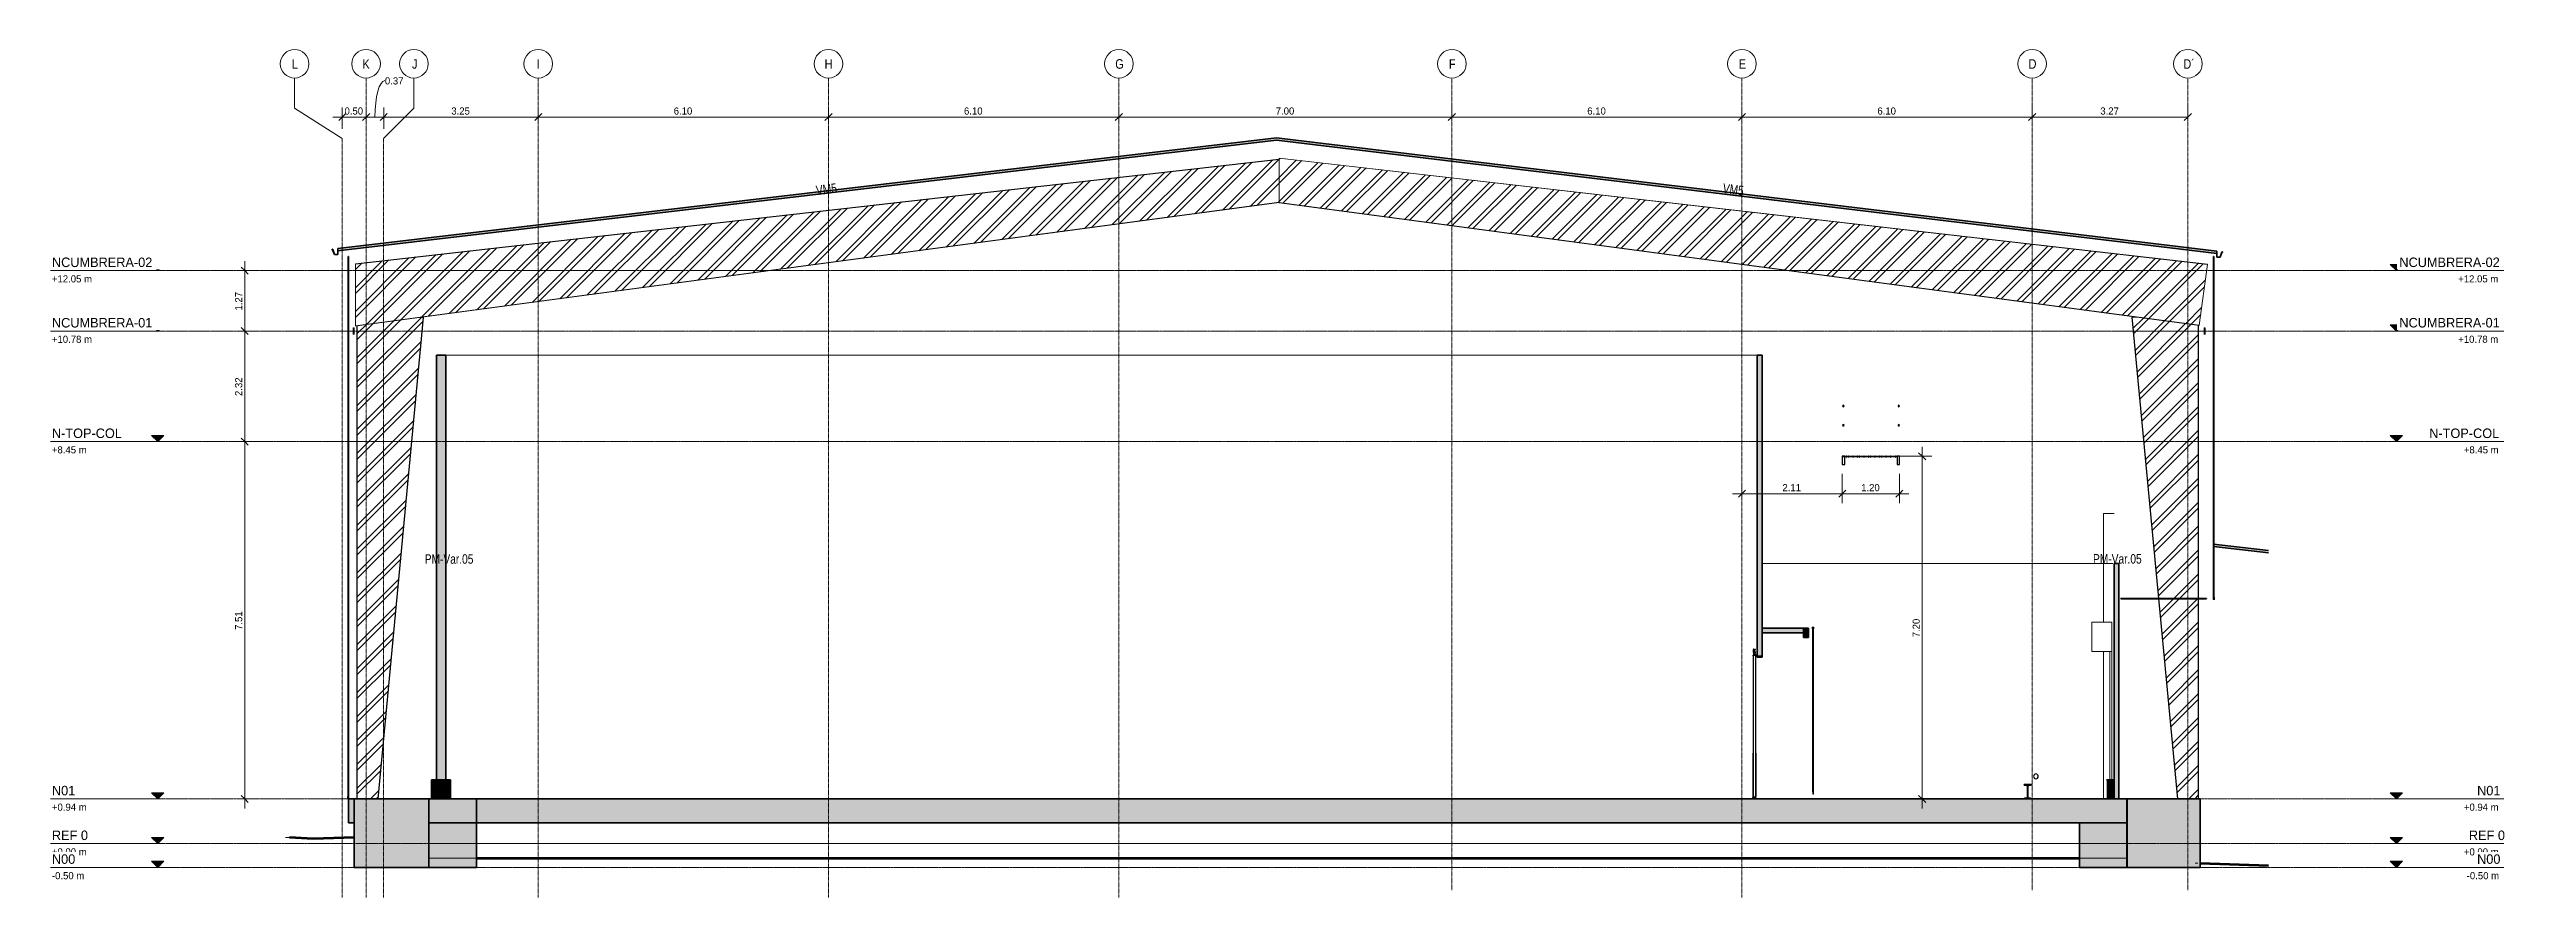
# Model space of a CAD drawing. Header units: centimetres. Extents: x -6716 to 10697, y -285 to 1669.
# Drawn here: x -6716 to -1510, y -113 to 1669 of the extents above; entities that cross this region are included whole.
import ezdxf

# ---------------------------------------------------------------- set-up
doc = ezdxf.new("R2010")
doc.units = ezdxf.units.CM
doc.linetypes.add('Centre', pattern=[3.175, 0.635, -0.475, 1.59, -0.475])
doc.linetypes.add('Grid Line', pattern=[2.2225, 1.27, -0.3175, 0.3175, -0.3175])
for name, color, linetype, lineweight in [('A-ANNO-DIMS', 7, 'Continuous', 9), ('A-ANNO-DIMS-100', 7, 'Continuous', 9), ('A-CLNG', 7, 'Continuous', 9), ('A-DOOR', 7, 'Continuous', 9), ('A-FLOR', 7, 'Continuous', 9), ('A-FLOR-HRAL', 7, 'Continuous', 9), ('A-FLOR-LEVL', 7, 'Continuous', 9), ('A-FLOR-PATT', 7, 'Continuous', 35), ('A-GENM', 7, 'Continuous', 9), ('A-ROOF', 7, 'Continuous', 9), ('A-ROOF-MCUT', 7, 'Continuous', 35), ('A-ROOF-PATT', 7, 'Continuous', 35), ('A-WALL', 7, 'Continuous', 9), ('A-WALL-PATT', 7, 'Continuous', 35), ('C-BLDG-PADS', 7, 'Continuous', 9), ('C-TOPO', 7, 'Continuous', 9), ('I-WALL', 7, 'Continuous', 9), ('S-BEAM', 7, 'Continuous', 9), ('S-BEAM-IDEN', 7, 'Continuous', 18), ('S-COLS', 7, 'Continuous', 9), ('S-COLS-IDEN', 7, 'Continuous', 9), ('S-GRID', 7, 'Continuous', 9), ('S-GRID-IDEN', 7, 'Continuous', 9)]:
    doc.layers.add(name, color=color, linetype=linetype, lineweight=lineweight)
doc.styles.add('Century Gothic', font='GOTHIC.TTF', dxfattribs={"height": 20})
doc.styles.add('Century Gothic_1', font='GOTHIC.TTF', dxfattribs={"height": 15})
doc.styles.add('Century Gothic_2', font='GOTHIC.TTF', dxfattribs={"width": 0.8, "height": 20})
doc.styles.add('Saira Condensed', font='SairaCondensed-Regular.ttf', dxfattribs={"height": 20})
doc.dimstyles.new('FCA_N_Cotas_E100', dxfattribs={"dimscale": 30.48, "dimtxt": 15.662524, "dimasz": 0.492126, "dimexe": 0.656168, "dimexo": 0.656168, "dimgap": 0.032808, "dimtad": 1, "dimlfac": 0.01, "dimrnd": 0.01, "dimzin": 0, "dimdsep": 46, "dimtxsty": 'Century Gothic_1', "dimblk1": 'OBLIQUE', "dimblk2": 'OBLIQUE', "dimsah": 1, "dimcen": 0.09, "dimdle": 0.656168, "dimadec": 3, "dimazin": 2, "dimtfac": 1, "dimtdec": 4, "dimtix": 1, "dimtmove": 0, "dimatfit": 3, "dimfxl": 1, "dimtvp": 1, "dimtolj": 1, "dimtzin": 0, "dimarcsym": 2})
doc.dimstyles.new('FCA_N_Cotas_E100_1', dxfattribs={"dimscale": 30.48, "dimtxt": 15.662524, "dimasz": 0.492126, "dimexe": 0.656168, "dimexo": 0.656168, "dimgap": 0.032808, "dimtad": 1, "dimlfac": 0.01, "dimrnd": 0.01, "dimzin": 0, "dimdsep": 46, "dimtxsty": 'Century Gothic_1', "dimblk1": 'OBLIQUE', "dimblk2": 'OBLIQUE', "dimsah": 1, "dimcen": 0.09, "dimdle": 0.656168, "dimadec": 3, "dimazin": 2, "dimtfac": 1, "dimtdec": 4, "dimtix": 1, "dimtmove": 1, "dimatfit": 3, "dimfxl": 1, "dimtvp": 1, "dimtolj": 1, "dimtzin": 0, "dimarcsym": 2})
pattern_1 = [(45, (0, 0), (-25.14472, 25.14472), []), (45, (0, 38.1), (-25.14472, 25.14472), [])]

msp = doc.modelspace()

# ---------------------------------------------------------------- texts
at = {"layer": 'S-BEAM-IDEN', "lineweight": 9, "char_height": 20, "width": 60.2869, "attachment_point": 1, "style": 'Century Gothic_2'}
for insert, rotation in [((-5106.011, 1382.605), 7.607745), ((-3197.302, 1387.87), 352.399158)]:
    msp.add_mtext('VM5', dxfattribs=dict(at, insert=insert, rotation=rotation))
at = {"layer": 'S-COLS-IDEN', "char_height": 20, "width": 134.6835, "attachment_point": 1, "style": 'Century Gothic_2'}
for insert in [(-5927.155, 608.306), (-2420.762, 608.59)]:
    msp.add_mtext('PM-Var.05', dxfattribs=dict(at, insert=insert))
at = {"layer": 'S-GRID-IDEN', "color": 253, "true_color": 0xaaaaaa, "char_height": 20, "attachment_point": 1, "style": 'Saira Condensed'}
for s, insert, width in [('L', (-6206.591, 1648.906), 13.62869), ('K', (-6058.018, 1648.906), 17.63712), ('J', (-5954.013, 1648.906), 8.81856), ('I', (-5692.163, 1648.906), 8.01687), ('H', (-5086.763, 1648.906), 19.2405), ('G', (-4475.832, 1648.906), 17.63712), ('F', (-3774.532, 1648.906), 14.43037), ('E', (-3165.236, 1648.906), 15.23206), ('D', (-2556.236, 1648.906), 17.63712), ('D´', (-2230.95, 1648.906), 22.44725)]:
    msp.add_mtext(s, dxfattribs=dict(at, insert=insert, width=width))

# ---------------------------------------------------------------- blocks, each defined once
blk = doc.blocks.new('Doors_Industrial_Loading-Systems_sectional-overhead-door_standard-lift_80mm - 2600 x 3000 mm-1401268-Elevación Eje 23')
at = {"layer": 'A-DOOR', "color": 254, "true_color": 0xe5e5e5}
for p, q in [((-2398.6, 694), (-2376.1, 694)), ((-2398.6, 465.5), (-2398.6, 694)), ((-2423.1, 404), (-2423.1, 465.5)), ((-2423.1, 465.5), (-2381.1, 465.5)), ((-2381.1, 465.5), (-2381.1, 404)), ((-2381.1, 465.5), (-2381.1, 404)), ((-2381.1, 404), (-2423.1, 404)), ((-2398.6, 94), (-2398.6, 404)), ((-2385.1, 94), (-2385.1, 404)), ((-2381.1, 94), (-2381.1, 404))]:
    blk.add_line(p, q, dxfattribs=at)
blk = doc.blocks.new('M_S Shapes - 150 x 300-1672323-Elevación Eje 23')
at = {"layer": 'S-BEAM', "true_color": 0xcccccc}
h = blk.add_hatch(dxfattribs=at)
h.set_pattern_fill('FP_3', color=254, style=0, pattern_type=2)
h.set_pattern_definition(pattern_1)
h.paths.add_polyline_path([(-2565.6, 94), (-2550.6, 94), (-2550.6, 94.4), (-2551, 95.1), (-2551.4, 95.3), (-2556.5, 96.2), (-2557.1, 96.7), (-2557.5, 97.4), (-2557.5, 97.8), (-2557.5, 120.6), (-2557.1, 121.3), (-2556.5, 121.8), (-2556.1, 121.9), (-2551, 122.9), (-2550.8, 123), (-2550.6, 123.6), (-2550.6, 124), (-2565.6, 124), (-2565.6, 123.6), (-2565.3, 122.9), (-2564.9, 122.7), (-2559.8, 121.8), (-2559.1, 121.3), (-2558.8, 120.6), (-2558.7, 120.2), (-2558.8, 97.4), (-2559.1, 96.7), (-2559.8, 96.2), (-2560.2, 96.1), (-2565.3, 95.1), (-2565.4, 95), (-2565.6, 94.4)])
at = {"layer": 'S-BEAM', "color": 254, "lineweight": 35, "true_color": 0xcccccc}
for p, q in [((-2565.6, 124), (-2565.6, 123.6)), ((-2550.6, 124), (-2565.6, 124)), ((-2564.9, 122.7), (-2560.2, 121.9)), ((-2558.7, 120.2), (-2558.7, 97.8)), ((-2557.5, 97.8), (-2557.5, 120.2)), ((-2556.1, 121.9), (-2551.4, 122.7)), ((-2550.6, 123.6), (-2550.6, 124)), ((-2565.6, 94.4), (-2565.6, 94)), ((-2565.6, 94), (-2550.6, 94)), ((-2560.2, 96.1), (-2564.9, 95.3)), ((-2551.4, 95.3), (-2556.1, 96.1)), ((-2550.6, 94), (-2550.6, 94.4))]:
    blk.add_line(p, q, dxfattribs=at)
at = {"layer": 'S-BEAM', "color": 254, "true_color": 0xcccccc}
blk.add_line((-2550.4, 124), (-2550.6, 124), dxfattribs=at)
at = {"layer": 'S-BEAM', "color": 254, "lineweight": 35, "true_color": 0xcccccc, "flags": 128}
for points in [[(-2565.6, 123.6), (-2565.6, 123.4), (-2565.5, 123.2), (-2565.4, 123), (-2565.3, 122.9), (-2565.1, 122.8), (-2564.9, 122.7)], [(-2560.2, 121.9), (-2559.8, 121.8), (-2559.4, 121.6), (-2559.1, 121.3), (-2558.9, 121), (-2558.8, 120.6), (-2558.7, 120.2)], [(-2557.5, 120.2), (-2557.5, 120.6), (-2557.4, 121), (-2557.1, 121.3), (-2556.8, 121.6), (-2556.5, 121.8), (-2556.1, 121.9)], [(-2551.4, 122.7), (-2551.2, 122.8), (-2551, 122.9), (-2550.8, 123), (-2550.7, 123.2), (-2550.7, 123.4), (-2550.6, 123.6)], [(-2564.9, 95.3), (-2565.1, 95.2), (-2565.3, 95.1), (-2565.4, 95), (-2565.5, 94.8), (-2565.6, 94.6), (-2565.6, 94.4)], [(-2558.7, 97.8), (-2558.8, 97.4), (-2558.9, 97), (-2559.1, 96.7), (-2559.4, 96.4), (-2559.8, 96.2), (-2560.2, 96.1)], [(-2556.1, 96.1), (-2556.5, 96.2), (-2556.8, 96.4), (-2557.1, 96.7), (-2557.4, 97), (-2557.5, 97.4), (-2557.5, 97.8)], [(-2550.6, 94.4), (-2550.7, 94.6), (-2550.7, 94.8), (-2550.8, 95), (-2551, 95.1), (-2551.2, 95.2), (-2551.4, 95.3)]]:
    blk.add_lwpolyline(points, dxfattribs=at)
blk = doc.blocks.new('Doors-Door-sets- LAHET-LAH010005 - 2_10 x 3_00-1584137-Elevación Eje 23')
at = {"layer": 'A-DOOR', "color": 254, "lineweight": 25, "true_color": 0xcccccc}
for p, q in [((-3135.2, 396.4), (-3135.2, 394.9)), ((-3135.2, 394.9), (-3135.2, 394.7)), ((-3135.1, 394.7), (-3135.1, 396.3)), ((-3129.4, 395.4), (-3135.1, 395.4)), ((-3135.1, 395.4), (-3135.1, 97.9)), ((-3129.4, 396.6), (-3135, 396.6)), ((-3135, 396.4), (-3134.9, 396.4)), ((-3134.5, 408.8), (-3134.8, 407.1)), ((-3134.8, 407.1), (-3134.8, 402.8)), ((-3134.8, 402.8), (-3134.5, 400.9)), ((-3134.8, 396.3), (-3134.8, 395.8)), ((-3134.5, 400.9), (-3134.7, 400.7)), ((-3134.7, 400.5), (-3130.3, 400.5)), ((-3134.7, 395.8), (-3134.7, 396.4)), ((-3134.4, 395.8), (-3134.7, 395.8)), ((-3134.7, 395.7), (-3134.4, 395.7)), ((-3134.6, 396.4), (-3129.5, 396.4)), ((-3134.1, 409), (-3134.4, 409)), ((-3134.4, 395.7), (-3134.4, 395.8)), ((-3134, 403.5), (-3134, 406.9)), ((-3133.8, 402.5), (-3134, 403.5)), ((-3133.9, 408.3), (-3133.9, 408.7)), ((-3133.3, 408.3), (-3133.9, 408.3)), ((-3133.9, 407.5), (-3133.9, 408.1)), ((-3133.9, 408.1), (-3133.3, 408.1)), ((-3130.7, 407.5), (-3133.9, 407.5)), ((-3133.8, 407.1), (-3130.6, 407.1)), ((-3132.4, 403.7), (-3133.8, 402.5)), ((-3133.3, 408.1), (-3133.3, 408.3)), ((-3131.9, 403.7), (-3132.4, 403.7)), ((-3130.5, 402.5), (-3131.9, 403.7)), ((-3130.6, 408.3), (-3131.4, 408.3)), ((-3131.4, 408.3), (-3131.4, 408.1)), ((-3131.4, 408.1), (-3130.7, 408.1)), ((-3130.7, 408.1), (-3130.7, 407.5)), ((-3130.4, 402.5), (-3130.5, 402.5)), ((-3130.4, 407.2), (-3130.4, 408.1)), ((-3130.4, 400.9), (-3130.4, 402.5)), ((-3130.2, 400.7), (-3130.4, 400.9)), ((-3130.2, 395.3), (-3130.2, 394.4)), ((-3129.4, 395.4), (-3130.1, 395.4)), ((-3130.1, 394.5), (-3130.1, 395.2)), ((-3130.1, 394.3), (-3130, 394.2)), ((-3130, 395.2), (-3129.4, 395.2)), ((-3129.4, 394.4), (-3130, 394.4)), ((-3130, 394.2), (-3130, 394.3)), ((-3130, 394.3), (-3129.9, 394.2)), ((-3129.2, 395.3), (-3129.9, 395)), ((-3129.9, 394.8), (-3129.2, 394.5)), ((-3129.9, 394.2), (-3129.8, 394.3)), ((-3129.8, 393.8), (-3129.9, 393.7)), ((-3129.8, 394.3), (-3129.8, 394.2)), ((-3129.8, 394.2), (-3129.8, 393.8)), ((-3129.8, 393.6), (-3129.6, 393.8)), ((-3129.4, 395.8), (-3129.7, 395.8)), ((-3129.7, 395.8), (-3129.7, 395.7)), ((-3129.7, 395.7), (-3129.4, 395.7)), ((-3129.6, 393.8), (-3129.6, 394.3)), ((-3129.6, 394.3), (-3129.4, 394.3)), ((-3129.4, 396.4), (-3129.4, 395.8)), ((-3129.4, 395.7), (-3129.4, 395.4)), ((-3129.4, 97.9), (-3129.4, 395.4)), ((-3129.4, 395.2), (-3129.4, 395.1)), ((-3129.4, 395.1), (-3129.2, 395.1)), ((-3129.2, 394.6), (-3129.4, 394.6)), ((-3129.4, 394.6), (-3129.4, 394.4)), ((-3129.4, 394.3), (-3129.4, 393.3)), ((-3129.4, 393.3), (-3129.3, 393.3)), ((-3129.2, 395.1), (-3129.2, 396.5)), ((-3129.2, 396.1), (-3129.2, 395.3)), ((-3127.7, 396.1), (-3129.2, 396.1)), ((-3129.2, 393.4), (-3129.2, 394.6)), ((-3129.2, 394.5), (-3129.2, 393.6)), ((-3129.2, 393.6), (-3127.7, 393.6)), ((-3129.1, 393.8), (-3129.1, 396)), ((-3129.1, 396), (-3127.7, 396)), ((-3127.7, 393.8), (-3129.1, 393.8)), ((-3126.5, 401), (-3126.7, 400)), ((-3126.7, 400), (-3126.7, 392.1)), ((-3126.6, 400), (-3126.4, 401)), ((-3126.6, 392.2), (-3126.6, 400)), ((-3126.6, 392), (-3116.1, 392)), ((-3126.4, 401), (-3126.5, 401)), ((-3116.2, 392.1), (-3126.5, 392.1)), ((-3116.3, 397), (-3116.4, 397)), ((-3116.4, 397), (-3116.1, 396)), ((-3116, 396), (-3116.3, 397)), ((-3116.1, 396), (-3116.1, 392.2)), ((-3116, 392.1), (-3116, 396)), ((-3135.4, 190.1), (-3135.4, 100.1)), ((-3135.1, 190.1), (-3135.4, 190.1)), ((-3135.1, 100.1), (-3135.1, 190.1)), ((-3129.1, 190.1), (-3129.4, 190.1)), ((-3129.4, 190.1), (-3129.4, 100.1)), ((-3129.1, 100.1), (-3129.1, 190.1)), ((-3135.6, 98.1), (-3136.3, 97.3)), ((-3136.3, 97.3), (-3134.9, 95.5)), ((-3134.6, 95.7), (-3135.8, 97.3)), ((-3135.8, 97.3), (-3134.7, 97.3)), ((-3135.6, 99.7), (-3135.6, 98.1)), ((-3135.4, 100.1), (-3135.1, 100.1)), ((-3135.2, 97.5), (-3135.2, 100.1)), ((-3135.2, 99.4), (-3135.2, 99.2)), ((-3135.2, 99.2), (-3135.2, 97.7)), ((-3134.7, 97.5), (-3135.2, 97.5)), ((-3135.1, 97.8), (-3135.1, 99.4)), ((-3135.1, 97.9), (-3129.4, 97.9)), ((-3134.9, 97.7), (-3135, 97.7)), ((-3135, 97.5), (-3129.4, 97.5)), ((-3134.8, 98.3), (-3134.8, 97.8)), ((-3134.4, 98.4), (-3134.7, 98.4)), ((-3134.7, 97.7), (-3134.7, 98.3)), ((-3134.7, 98.3), (-3134.4, 98.3)), ((-3134.7, 97.3), (-3134.7, 97.5)), ((-3129.5, 97.7), (-3134.6, 97.7)), ((-3134.4, 98.3), (-3134.4, 98.4)), ((-3129.5, 97.5), (-3132.2, 97.5)), ((-3132.2, 97.5), (-3132.2, 97.3)), ((-3132.2, 97.3), (-3130.2, 97.3)), ((-3130.2, 97.3), (-3131.4, 97.3)), ((-3131.4, 97.1), (-3130.3, 97.1)), ((-3130.2, 99.7), (-3130.2, 98.8)), ((-3130.2, 97), (-3130.2, 95.4)), ((-3130, 99.9), (-3130.1, 99.8)), ((-3130.1, 98.9), (-3130.1, 99.6)), ((-3130.1, 98.7), (-3129.4, 98.7)), ((-3129.9, 99.9), (-3130, 99.8)), ((-3130, 99.8), (-3130, 99.9)), ((-3130, 99.7), (-3129.4, 99.7)), ((-3129.4, 98.9), (-3130, 98.9)), ((-3130, 95.4), (-3130, 97.1)), ((-3130, 97.1), (-3129.5, 94.8)), ((-3129.9, 100.4), (-3129.8, 100.3)), ((-3129.8, 99.8), (-3129.9, 99.9)), ((-3129.6, 100.3), (-3129.8, 100.5)), ((-3129.8, 100.3), (-3129.8, 99.9)), ((-3129.8, 99.9), (-3129.8, 99.8)), ((-3129.4, 98.4), (-3129.7, 98.4)), ((-3129.7, 98.4), (-3129.7, 98.3)), ((-3129.7, 98.3), (-3129.4, 98.3)), ((-3129.6, 99.8), (-3129.6, 100.3)), ((-3129.4, 99.8), (-3129.6, 99.8)), ((-3129.1, 94.5), (-3129.5, 97.5)), ((-3129.3, 100.8), (-3129.4, 100.8)), ((-3129.4, 100.8), (-3129.4, 99.8)), ((-3129.4, 100.1), (-3129.1, 100.1)), ((-3129.4, 99.7), (-3129.4, 99.5)), ((-3129.4, 99.5), (-3129.2, 99.5)), ((-3129.2, 99), (-3129.4, 99)), ((-3129.4, 99), (-3129.4, 98.9)), ((-3129.4, 98.7), (-3129.4, 98.4)), ((-3129.4, 98.3), (-3129.4, 97.7)), ((-3129.2, 99.5), (-3129.2, 100.7)), ((-3129.2, 97.6), (-3129.2, 99))]:
    blk.add_line(p, q, dxfattribs=at)
for centre, radius, start, end in [((-3135, 396.4), 0.196, 90, 180), ((-3135.1, 394.7), 0.05, 193.6477, 16.3523), ((-3135, 396.3), 0.0499, 90, 179.8798), ((-3134.9, 396.3), 0.0508, 0.224, 90), ((-3134.7, 400.6), 0.0991, 133.3468, 270), ((-3134.7, 395.8), 0.146, 180.224, 270.3636), ((-3134.6, 396.4), 0.057, 89.9178, 179.8182), ((-3134.4, 408.8), 0.198, 90.6467, 171.0274), ((-3134.4, 395.7), 0.0565, 270.3636, 0), ((-3134.1, 408.8), 0.208, 341.6838, 90.6467), ((-3133.8, 406.9), 0.212, 90, 180), ((-3130.6, 408.1), 0.141, 360, 90), ((-3130.6, 407.2), 0.141, 270, 0), ((-3130.3, 400.6), 0.103, 270, 46.6532), ((-3130.1, 395.3), 0.1, 90, 180), ((-3130.1, 394.4), 0.104, 180, 284.8169), ((-3130, 395.2), 0.0612, 90, 180), ((-3130, 394.5), 0.0612, 180, 270), ((-3129.8, 394.9), 0.15, 105.2981, 254.7019), ((-3129.8, 393.7), 0.0599, 120.3449, 329.6551), ((-3129.7, 395.7), 0.0575, 180, 275.477), ((-3129.5, 396.4), 0.0607, 0, 89.9178), ((-3129.4, 396.5), 0.156, 0, 90), ((-3129.3, 393.4), 0.0939, 270, 0), ((-3128, 394.9), 1.28, 282.9983, 77.0017), ((-3128, 394.9), 1.13, 283.4892, 76.5108), ((-3126.6, 392.1), 0.1, 180, 270), ((-3126.5, 392.2), 0.1, 180.0125, 270), ((-3116.2, 392.2), 0.1, 270, 359.9744), ((-3116.1, 392.1), 0.1, 270, 0), ((-3135.2, 99.7), 0.4, 90, 180), ((-3135.1, 99.4), 0.05, 343.6477, 166.3523), ((-3135, 97.7), 0.196, 180, 270), ((-3135, 97.8), 0.0499, 180.1202, 270), ((-3134.9, 97.8), 0.0508, 270, 359.776), ((-3134.7, 95.6), 0.2, 209.2065, 30.7935), ((-3134.7, 98.3), 0.146, 89.6364, 179.776), ((-3134.6, 97.7), 0.057, 180.1818, 270.0822), ((-3134.4, 98.4), 0.0565, 0, 89.6364), ((-3131.4, 97.2), 0.1, 90, 270), ((-3130.5, 96.9), 0.255, 31.7199, 58.2801), ((-3130.1, 99.7), 0.104, 75.1831, 180), ((-3130.1, 98.8), 0.1, 180, 270), ((-3130.2, 97.1), 0.2, 0, 90), ((-3130.2, 97.1), 0.2, 0, 90), ((-3130.1, 95.4), 0.1, 180, 0), ((-3130, 99.6), 0.0612, 90, 180), ((-3130, 98.9), 0.0612, 180, 270), ((-3129.8, 100.4), 0.0599, 30.3449, 239.6551), ((-3129.5, 94.4), 0.4, 90, 15), ((-3129.5, 94.4), 0.35, 0, 180), ((-3129.5, 94.4), 0.35, 180, 0), ((-3129.7, 98.4), 0.0575, 84.523, 180), ((-3129.5, 97.7), 0.0607, 270.0822, 0), ((-3129.4, 97.6), 0.156, 270, 0), ((-3129.3, 100.7), 0.0939, 0, 90)]:
    blk.add_arc(centre, radius, start, end, dxfattribs=at)
blk = doc.blocks.new('FCA_N_Cortina Plastico Industrial - 4_90x3_00-1685725-Elevación Eje 23')
at = {"layer": 'A-GENM', "color": 254, "true_color": 0xe5e5e5}
for p, q in [((-3011.1, 453.8), (-3011.6, 453.3)), ((-3011.6, 453.3), (-3011.2, 453.6)), ((-3011.6, 453.3), (-3011.6, 453.3)), ((-3010.4, 454.7), (-3011.2, 454)), ((-3011.2, 453.9), (-3011.1, 453.8)), ((-3011, 453.8), (-3011.1, 453.9)), ((-3011, 454), (-3010.3, 454.6)), ((-3008.3, 454.7), (-3010.4, 454.7)), ((-3010.3, 454.6), (-3008.3, 454.6)), ((-3009.8, 449.5), (-3009.8, 450.7)), ((-3009.7, 451.4), (-3009.7, 450.7)), ((-3009.7, 109.1), (-3009.7, 449.5)), ((-3009.5, 450.7), (-3009.5, 451.1)), ((-3009.4, 451.1), (-3009.5, 451.1)), ((-3009.2, 450.7), (-3009.5, 450.7)), ((-3009.5, 449.5), (-3009.1, 449.5)), ((-3009.4, 451.1), (-3009.4, 450.7)), ((-3009.2, 451.1), (-3009.2, 450.7)), ((-3009.2, 449.9), (-3009.1, 449.9)), ((-3009.1, 450.7), (-3009.1, 451.4)), ((-3009.1, 449.9), (-3009.1, 450.1)), ((-3009, 451.4), (-3009, 450.7)), ((-3008.9, 109.1), (-3008.9, 449.5)), ((-3008.8, 449.5), (-3008.8, 450.7)), ((-3008.8, 450.7), (-3008.8, 450.7)), ((-3008.8, 449.5), (-3008.8, 450.7)), ((-3008.8, 449.5), (-3008.8, 449.5)), ((-3007.5, 454), (-3008.3, 454.7)), ((-3008.3, 454.6), (-3007.6, 454)), ((-3007.5, 453.9), (-3007.6, 453.8)), ((-3009.9, 109), (-3010, 107.6)), ((-3010, 107.6), (-3010, 105)), ((-3010, 105), (-3009.9, 104.1)), ((-3009.7, 109.1), (-3009.7, 109.1)), ((-3008.9, 109.1), (-3009.6, 109.1)), ((-3009.6, 109.1), (-3009, 109.1)), ((-3009.1, 109), (-3009.5, 109)), ((-3009.1, 104.1), (-3009.5, 104.1)), ((-3008.9, 109.1), (-3009, 109.1)), ((-3008.9, 109.1), (-3008.9, 109.1)), ((-3008.8, 109), (-3008.6, 107.6)), ((-3008.8, 109), (-3008.6, 107.6)), ((-3008.8, 109), (-3008.8, 109)), ((-3008.6, 105), (-3008.8, 104.1)), ((-3008.6, 105), (-3008.8, 104.1)), ((-3008.8, 104.1), (-3008.8, 104.1)), ((-3008.6, 107.6), (-3008.7, 107.6)), ((-3008.6, 105), (-3008.7, 105)), ((-3008.6, 107.6), (-3008.6, 105)), ((-3009.7, 104), (-3009.1, 104)), ((-3009.7, 104), (-3008.9, 104)), ((-3009.7, 104), (-3008.9, 104)), ((-3009.7, 104), (-3008.9, 104)), ((-3009.6, 104), (-3008.9, 104)), ((-3009, 104), (-3008.9, 104))]:
    blk.add_line(p, q, dxfattribs=at)
at = {"layer": 'A-GENM', "color": 254, "lineweight": 25, "true_color": 0xcccccc}
for p, q in [((-3011, 453.9), (-3011.3, 453.5)), ((-3011.3, 453.5), (-3011.3, 451.4)), ((-3011.3, 451.4), (-3007.3, 451.4)), ((-3007.5, 454), (-3011.1, 454)), ((-3011.1, 453.9), (-3011, 453.9)), ((-3009.5, 450.7), (-3009.8, 450.7)), ((-3009.8, 450.7), (-3009.8, 449.5)), ((-3009.8, 449.5), (-3009.6, 449.5)), ((-3009.6, 449.5), (-3009.7, 449.5)), ((-3009.7, 449.5), (-3009.7, 109.1)), ((-3009.6, 109.1), (-3009.6, 449.5)), ((-3009.5, 449.5), (-3009.5, 450.7)), ((-3008.8, 450.7), (-3009.1, 450.7)), ((-3009.1, 450.7), (-3009.1, 449.5)), ((-3009.1, 449.5), (-3008.9, 449.5)), ((-3008.9, 449.5), (-3009, 449.5)), ((-3009, 449.5), (-3009, 109.1)), ((-3008.9, 109.1), (-3008.9, 449.5)), ((-3008.8, 449.5), (-3008.8, 450.7)), ((-3007.3, 453.5), (-3007.6, 453.9)), ((-3007.6, 453.9), (-3007.5, 453.9)), ((-3007.3, 451.4), (-3007.3, 453.5)), ((-3009.8, 109), (-3010, 107.6)), ((-3010, 107.6), (-3010, 105)), ((-3010, 105), (-3009.8, 104.1)), ((-3009.7, 109.1), (-3009.6, 109.1)), ((-3009.3, 107.6), (-3009.5, 109)), ((-3009.5, 104.1), (-3009.3, 105)), ((-3009.1, 109), (-3009.3, 107.6)), ((-3009.3, 105), (-3009.3, 107.6)), ((-3009.3, 107.6), (-3009.3, 105)), ((-3009.3, 105), (-3009.1, 104.1)), ((-3009, 109.1), (-3008.9, 109.1)), ((-3008.7, 107.6), (-3008.8, 109)), ((-3008.8, 104.1), (-3008.7, 105)), ((-3008.7, 105), (-3008.7, 107.6))]:
    blk.add_line(p, q, dxfattribs=at)
at = {"layer": 'A-GENM', "color": 254, "lineweight": 25, "true_color": 0xcccccc, "flags": 128}
for points in [[(-3009.5, 109), (-3009.5, 109), (-3009.5, 109), (-3009.5, 109.1), (-3009.6, 109.1), (-3009.6, 109.1), (-3009.7, 109.1), (-3009.7, 109.1), (-3009.7, 109.1), (-3009.8, 109), (-3009.8, 109), (-3009.8, 109)], [(-3009.8, 104.1), (-3009.8, 104.1), (-3009.8, 104.1), (-3009.7, 104), (-3009.7, 104), (-3009.7, 104), (-3009.6, 104), (-3009.6, 104), (-3009.5, 104), (-3009.5, 104.1), (-3009.5, 104.1), (-3009.5, 104.1)], [(-3008.8, 109), (-3008.8, 109), (-3008.8, 109), (-3008.9, 109.1), (-3008.9, 109.1), (-3008.9, 109.1), (-3009, 109.1), (-3009, 109.1), (-3009.1, 109.1), (-3009.1, 109), (-3009.1, 109), (-3009.1, 109)], [(-3009.1, 104.1), (-3009.1, 104.1), (-3009.1, 104.1), (-3009.1, 104), (-3009, 104), (-3009, 104), (-3008.9, 104), (-3008.9, 104), (-3008.9, 104), (-3008.8, 104.1), (-3008.8, 104.1), (-3008.8, 104.1)]]:
    blk.add_lwpolyline(points, dxfattribs=at)
at = {"layer": 'A-GENM', "color": 254, "true_color": 0xe5e5e5}
for centre, radius, start, end in [((-3011.1, 453.9), 0.0748, 140.3469, 223.8924), ((-3007.5, 453.9), 0.111, 311.5989, 43.8328)]:
    blk.add_arc(centre, radius, start, end, dxfattribs=at)
at = {"layer": 'A-GENM', "color": 254, "lineweight": 25, "true_color": 0xcccccc}
for centre, start, end in [((-3011.1, 453.9), 90, 270), ((-3007.5, 453.9), 270, 90)]:
    blk.add_arc(centre, 0.075, start, end, dxfattribs=at)
at = {"layer": 'A-GENM', "color": 254, "true_color": 0xe5e5e5}
for centre, major_axis, start_param, end_param in [((-3009.4, 451.1), (0, 0.13), 0.261799, 1.308997), ((-3009.4, 451.1), (0, 0.13), 0.261799, 1.308997), ((-3009.4, 451.1), (0, 0.13), 0.261799, 1.308997), ((-3009.4, 451.1), (0, 0.13), 4.712389, 7.853982), ((-3009.3, 451.1), (0, 0.13), 5.759587, 7.853982), ((-3009.3, 451.1), (0, 0.13), 5.759587, 7.853982), ((-3009.3, 451.1), (0, 0.13), 5.759587, 7.853982), ((-3009.3, 451.1), (0, 0.13), 5.759587, 7.853982), ((-3009.4, 451.1), (0, 0.13), 4.974188, 6.021386), ((-3009.4, 451.1), (0, 0.13), 4.974188, 6.021386), ((-3009.4, 451.1), (0, 0.13), 4.974188, 6.021386), ((-3009.7, 450.3), (0, 0.502), 4.287339, 5.133492), ((-3009.2, 449.9), (0, 0.0841), 3.141593, 4.38868), ((-3009.6, 450.3), (0, 0.502), 4.287339, 4.921954), ((-3009.1, 449.9), (0, 0.0841), 3.141593, 3.344856), ((-3009.7, 108.9), (0, 0.162), 0.373021, 1.367745), ((-3009.7, 108.9), (0, 0.162), 0.373021, 1.367745), ((-3009.7, 108.9), (0, 0.162), 6.158845, 7.650931), ((-3009.7, 104.2), (0, 0.161), 1.779716, 4.50347), ((-3009.7, 104.2), (0, 0.161), 1.779716, 4.50347), ((-3009.7, 104.2), (0, 0.161), 1.779716, 4.50347), ((-3009.7, 108.9), (0, 0.162), 4.91544, 5.910164), ((-3009.7, 108.9), (0, 0.162), 4.91544, 5.910164), ((-3009.7, 108.9), (0, 0.162), 4.91544, 5.910164), ((-3008.9, 108.9), (0, 0.162), 0.373021, 1.367745), ((-3008.9, 108.9), (0, 0.162), 0.373021, 1.367745), ((-3008.9, 108.9), (0, 0.162), 0.373021, 1.367745), ((-3008.9, 108.9), (0, 0.162), 0.373021, 1.367745), ((-3008.9, 104.2), (0, 0.161), 1.779716, 4.50347), ((-3008.9, 104.2), (0, 0.161), 1.779716, 4.50347), ((-3008.9, 104.2), (0, 0.161), 1.779716, 4.50347), ((-3008.9, 104.2), (0, 0.161), 1.779716, 4.50347), ((-3008.9, 108.9), (0, 0.162), 4.91544, 5.910164), ((-3008.9, 108.9), (0, 0.162), 4.91544, 5.910164), ((-3008.9, 108.9), (0, 0.162), 4.91544, 5.910164), ((-3008.9, 108.9), (0, 0.162), 4.91544, 6.158845)]:
    blk.add_ellipse(centre, major_axis=major_axis, ratio=0.996195, start_param=start_param, end_param=end_param, dxfattribs=at)
blk = doc.blocks.new('RVR_Bolardo proteccion-01 - RVR_Bolardo proteccion-01-1960201-Elevación Eje 23')
at = {"layer": 'A-GENM', "color": 254, "lineweight": 25, "true_color": 0xcccccc}
for start, end in [(90, 270), (270, 90)]:
    blk.add_arc((-2540.9, 141.4), 5, start, end, dxfattribs=at)
blk = doc.blocks.new('PQ_RVR_ARQ-01_ZZ_ZZ_MO_T_A_rvt-1-Elevación Eje 23')
at = {"layer": 'A-FLOR', "true_color": 0xeaeaea}
h = blk.add_hatch(color=254, dxfattribs=at)
h.paths.add_polyline_path([(-2198.9, 514.5), (-2182.1, 514.5), (-2182.1, 515.5), (-2198.9, 515.5)])
h.paths.add_polyline_path([(-2338.9, 514.5), (-2282.9, 514.5), (-2283, 515.5), (-2362.2, 515.5), (-2362.2, 514.5)])
at = {"layer": 'A-FLOR-PATT', "lineweight": 9, "true_color": 0xeaeaea}
blk.add_hatch(color=254, dxfattribs=at).paths.add_polyline_path([(-3093.7, 443.2), (-3029.1, 443.2), (-3029.1, 453.2), (-3116.4, 453.2), (-3116.4, 443.2)])
at = {"layer": 'A-ROOF-PATT', "lineweight": 9, "true_color": 0xeaeaea}
for points in [[(-2160.9, 1240.2), (-2160.9, 1245.2), (-4136.8, 1483.4), (-6109.6, 1250.8), (-6109.6, 1245.8), (-4136.8, 1478.4), (-2180.3, 1242.5)], [(-2051.7, 611.3), (-2051.7, 616.4), (-2167.5, 629.6), (-2167.5, 624.6)]]:
    blk.add_hatch(color=254, dxfattribs=at).paths.add_polyline_path(points)
at = {"layer": 'A-ROOF-PATT', "lineweight": 9, "true_color": 0xf2f2f2}
h = blk.add_hatch(dxfattribs=at)
h.set_pattern_fill('FP_2', style=0, pattern_type=2)
h.set_pattern_definition([(90, (42.537, 371.614), (-29.805, -3.412), [])])
edge = h.paths.add_edge_path()
edge.add_line((-2051.7, 611.3), (-2051.7, 611.3))
edge.add_line((-2051.7, 611.3), (-2167, 624.5))
at = {"layer": 'A-WALL-PATT', "lineweight": 9, "true_color": 0xeaeaea}
for points in [[(-6087.7, 99), (-6087.7, 1234.5), (-6088.2, 1234.5), (-6088.2, 99)], [(-2167, 518), (-2167, 1234.5), (-2167.5, 1234.5), (-2167.5, 518)], [(-5902.7, 134), (-5882.7, 134), (-5882.7, 1027), (-5902.7, 1027), (-5902.7, 720.1)], [(-3116.4, 394), (-3116.4, 1027), (-3126.4, 1027), (-3126.4, 394)], [(-2376.2, 94), (-2366.2, 94), (-2366.2, 588.8), (-2376.2, 588.8), (-2376.2, 287.9)], [(-2168.2, 513), (-2165.7, 513), (-2165.7, 518), (-2168.2, 518)], [(-3019.1, 433), (-3019.1, 453.2), (-3029.1, 453.2), (-3029.1, 433), (-3028.6, 433)], [(-5872.7, 94), (-5872.7, 134), (-5912.7, 134), (-5912.7, 94)], [(-2392.3, 94), (-2377.3, 94), (-2377.3, 134), (-2392.3, 134)], [(-6089.5, 94), (-6087, 94), (-6087, 99), (-6089.5, 99), (-6089.5, 94.5)]]:
    blk.add_hatch(color=254, dxfattribs=at).paths.add_polyline_path(points)
at = {"layer": 'A-WALL-PATT', "lineweight": 9, "true_color": 0xe5e5e5}
h = blk.add_hatch(dxfattribs=at)
h.set_pattern_fill('FP_1', color=254, style=0, pattern_type=2)
h.set_pattern_definition([(90, (-2376.196, 0), (-0.04148, 3e-18), [])])
edge = h.paths.add_edge_path()
edge.add_line((-2376.2, 94), (-2376.2, 94))
edge.add_line((-2376.2, 94), (-2376.2, 217.7))
at = {"layer": 'A-CLNG', "color": 254, "lineweight": 18, "true_color": 0xe5e5e5}
for p, q in [((-3126.4, 1027), (-5882.7, 1027)), ((-2379.4, 588.8), (-3116.4, 588.8)), ((-2379.4, 588.8), (-2379.3, 588.8))]:
    blk.add_line(p, q, dxfattribs=at)
at = {"layer": 'A-FLOR', "color": 254, "lineweight": 35, "true_color": 0xcccccc}
for p, q in [((-2182.1, 515.5), (-2362.2, 515.5)), ((-2362.2, 515.5), (-2362.2, 514.5)), ((-2362.2, 514.5), (-2182.1, 514.5)), ((-2182.1, 514.5), (-2182.1, 515.5)), ((-3029.1, 453.2), (-3116.4, 453.2)), ((-3116.4, 453.2), (-3116.4, 443.2)), ((-3116.4, 443.2), (-3029.1, 443.2)), ((-3029.1, 443.2), (-3029.1, 453.2)), ((-2349.4, 94), (-5918.3, 94)), ((-5918.3, 94), (-5918.3, 44)), ((-2349.4, 44), (-2349.4, 94)), ((-5918.3, 44), (-2349.4, 44))]:
    blk.add_line(p, q, dxfattribs=at)
at = {"layer": 'A-ROOF', "color": 254, "lineweight": 35, "true_color": 0xcccccc}
for p, q in [((-4136.8, 1483.4), (-6109.6, 1250.8)), ((-6109.6, 1245.8), (-4136.8, 1478.4)), ((-2160.9, 1245.2), (-4136.8, 1483.4)), ((-4136.8, 1478.4), (-2160.9, 1240.2)), ((-6109.6, 1250.8), (-6109.6, 1245.8)), ((-2160.9, 1240.2), (-2160.9, 1245.2)), ((-2167.5, 629.6), (-2167.5, 624.6)), ((-2051.7, 616.4), (-2167.5, 629.6)), ((-2167.5, 624.6), (-2051.7, 611.3))]:
    blk.add_line(p, q, dxfattribs=at)
at = {"layer": 'A-ROOF-MCUT', "color": 254, "true_color": 0xcccccc}
for p, q in [((-6120.9, 1249.6), (-6122.1, 1249.6)), ((-6122.1, 1249.6), (-6122.1, 1248.3)), ((-6120.9, 1249.2), (-6120.9, 1249.6)), ((-6109.6, 1250.8), (-6109.9, 1250.8)), ((-6109.9, 1250.8), (-6109.9, 1238.7)), ((-6109.6, 1238.3), (-6109.6, 1250.8)), ((-6122.1, 1248.3), (-6120.9, 1248.3)), ((-6121.8, 1248.6), (-6121.8, 1249.2)), ((-6121.8, 1249.2), (-6120.9, 1249.2)), ((-6120.6, 1248.6), (-6121.8, 1248.6)), ((-6120.9, 1248.3), (-6117, 1238.3)), ((-6116.8, 1238.7), (-6120.6, 1248.6)), ((-6117, 1238.3), (-6109.6, 1238.3)), ((-6109.9, 1238.7), (-6116.8, 1238.7)), ((-2160.6, 1245.2), (-2160.9, 1245.2)), ((-2160.9, 1245.2), (-2160.9, 1232.7)), ((-2160.9, 1232.7), (-2153.5, 1232.7)), ((-2160.6, 1233.1), (-2160.6, 1245.2)), ((-2153.7, 1233.1), (-2160.6, 1233.1)), ((-2149.9, 1243), (-2153.7, 1233.1)), ((-2153.5, 1232.7), (-2149.7, 1242.7)), ((-2148.7, 1243), (-2149.9, 1243)), ((-2148.4, 1244), (-2149.7, 1244)), ((-2149.7, 1244), (-2149.7, 1243.6)), ((-2149.7, 1243.6), (-2148.7, 1243.6)), ((-2149.7, 1242.7), (-2148.4, 1242.7)), ((-2148.7, 1243.6), (-2148.7, 1243)), ((-2148.4, 1242.7), (-2148.4, 1244))]:
    blk.add_line(p, q, dxfattribs=at)
at = {"layer": 'A-WALL', "color": 254, "lineweight": 35, "true_color": 0xcccccc}
for p, q in [((-6087.7, 1234.5), (-6088.2, 1234.5)), ((-6088.2, 1234.5), (-6088.2, 99)), ((-6087.7, 99), (-6087.7, 1234.5)), ((-2167.5, 1234.5), (-2167.5, 518)), ((-2167, 1234.5), (-2167.5, 1234.5)), ((-2167, 518), (-2167, 1234.5)), ((-2376.2, 588.8), (-2376.2, 94)), ((-2366.2, 588.8), (-2376.2, 588.8)), ((-2366.2, 94), (-2366.2, 588.8)), ((-2167.5, 518), (-2167, 518)), ((-5872.7, 134), (-5912.7, 134)), ((-5912.7, 134), (-5912.7, 94)), ((-5872.7, 94), (-5872.7, 134)), ((-2377.3, 134), (-2392.3, 134)), ((-2377.3, 94), (-2377.3, 134)), ((-6088.2, 99), (-6087.7, 99)), ((-5918.3, 94), (-6075.5, 94)), ((-6075.5, 94), (-6075.5, -50)), ((-5818.3, 94), (-5918.3, 94)), ((-5918.3, 94), (-5918.3, -50)), ((-5918.3, -50), (-5918.3, 94)), ((-5912.7, 94), (-5872.7, 94)), ((-5818.3, -50), (-5818.3, 94)), ((-2392.3, 94), (-2377.3, 94)), ((-2376.2, 94), (-2366.2, 94)), ((-2195.7, 94), (-2349.4, 94)), ((-2349.4, 94), (-2349.4, -50)), ((-2195.7, -50), (-2195.7, 94)), ((-2349.4, 44), (-2449.4, 44)), ((-2449.4, 44), (-2449.4, -50)), ((-2349.4, -50), (-2349.4, 44)), ((-6075.5, -50), (-5918.3, -50)), ((-5918.3, -50), (-5818.3, -50)), ((-2449.4, -50), (-2349.4, -50)), ((-2349.4, -50), (-2195.7, -50))]:
    blk.add_line(p, q, dxfattribs=at)
at = {"layer": 'A-WALL', "color": 254, "true_color": 0xcccccc}
for p, q in [((-2376.2, 588.8), (-2376.2, 588.8)), ((-2165.7, 518), (-2168.2, 518)), ((-2168.2, 518), (-2168.2, 513)), ((-2168.2, 513), (-2165.7, 513)), ((-2165.7, 513), (-2165.7, 518)), ((-6089.5, 99), (-6089.5, 94)), ((-6087, 99), (-6089.5, 99)), ((-6089.5, 94), (-6087, 94)), ((-6087, 94), (-6087, 99))]:
    blk.add_line(p, q, dxfattribs=at)
at = {"layer": 'C-BLDG-PADS', "color": 254, "lineweight": 18, "true_color": 0xdadada}
for p, q in [((-2349.4, 0), (-5918.3, 0)), ((-5918.3, 0), (-5918.3, -30.5)), ((-2349.4, -30.5), (-2349.4, 0)), ((-5918.3, -30.5), (-2349.4, -30.5))]:
    blk.add_line(p, q, dxfattribs=at)
at = {"layer": 'C-TOPO', "color": 254, "true_color": 0xdadada}
for p, q in [((-6211.4, 12.6), (-6219.7, 12.8)), ((-6161.8, 10.4), (-6211.4, 12.6)), ((-6162.8, 11.1), (-6211.4, 12.6)), ((-6162.8, 11.1), (-6170.5, 11.3)), ((-6075.5, 12.8), (-6161.8, 10.4)), ((-4781.4, -30.5), (-5818.3, -30.5)), ((-4781.4, -30.5), (-2732.8, -30.5)), ((-2512.8, -30.5), (-2732.8, -30.5)), ((-2449.4, -30.5), (-2512.8, -30.5)), ((-2206.1, -40.9), (-2200.3, -41.1)), ((-2195.7, -41.2), (-2051.7, -45.7))]:
    blk.add_line(p, q, dxfattribs=at)
at = {"layer": 'C-TOPO', "color": 254, "lineweight": 70, "true_color": 0xdadada}
for p, q in [((-6161.8, 10.4), (-6211.4, 12.6)), ((-6075.5, 12.8), (-6161.8, 10.4)), ((-5818.3, -30.5), (-4781.4, -30.5)), ((-4781.4, -30.5), (-2732.8, -30.5)), ((-2732.8, -30.5), (-2512.8, -30.5)), ((-2512.8, -30.5), (-2449.4, -30.5)), ((-2195.7, -41.2), (-2051.7, -45.7))]:
    blk.add_line(p, q, dxfattribs=at)
at = {"layer": 'I-WALL', "color": 254, "lineweight": 35, "true_color": 0xcccccc}
for p, q in [((-5882.7, 1027), (-5902.7, 1027)), ((-5902.7, 1027), (-5902.7, 134)), ((-5882.7, 134), (-5882.7, 1027)), ((-3116.4, 1027), (-3126.4, 1027)), ((-3126.4, 1027), (-3126.4, 394)), ((-3116.4, 394), (-3116.4, 1027)), ((-3019.1, 453.2), (-3029.1, 453.2)), ((-3029.1, 453.2), (-3029.1, 433)), ((-3029.1, 433), (-3019.1, 433)), ((-3019.1, 433), (-3019.1, 453.2)), ((-3126.4, 394), (-3116.4, 394)), ((-5902.7, 134), (-5882.7, 134))]:
    blk.add_line(p, q, dxfattribs=at)
at = {"layer": 'A-DOOR', "color": 254, "lineweight": 70, "true_color": 0xdadada}
for name in ['Doors_Industrial_Loading-Systems_sectional-overhead-door_standard-lift_80mm - 2600 x 3000 mm-1401268-Elevación Eje 23', 'Doors-Door-sets- LAHET-LAH010005 - 2_10 x 3_00-1584137-Elevación Eje 23']:
    blk.add_blockref(name, (0, 0), dxfattribs=at)
at = {"layer": 'A-GENM', "color": 254, "lineweight": 70, "true_color": 0xdadada}
for name in ['FCA_N_Cortina Plastico Industrial - 4_90x3_00-1685725-Elevación Eje 23', 'RVR_Bolardo proteccion-01 - RVR_Bolardo proteccion-01-1960201-Elevación Eje 23']:
    blk.add_blockref(name, (0, 0), dxfattribs=at)
at = {"layer": 'S-BEAM', "color": 254, "lineweight": 70, "true_color": 0xdadada}
blk.add_blockref('M_S Shapes - 150 x 300-1672323-Elevación Eje 23', (0, 0), dxfattribs=at)
blk = doc.blocks.new('RVR_Tensor angular - d_25 mm-1712944-Elevación Eje 23')
at = {"layer": 'A-GENM', "color": 8, "true_color": 0x808080}
for p, q in [((-2187.2, 1083.6), (-2187.2, 1070.5)), ((-2185.2, 1070.5), (-2185.2, 1083.6))]:
    blk.add_line(p, q, dxfattribs=at)
for start_param, end_param in [(1.570796, 3.403391), (3.403392, 3.665191), (3.665198, 3.926983), (3.926991, 4.18879), (4.18879, 4.45059), (4.45059, 4.712389), (6.021387, 7.853982), (4.712389, 4.974188), (4.974188, 5.235988), (5.235988, 5.497787), (5.497795, 5.75958), (5.759587, 6.021386)]:
    blk.add_ellipse((-2186.2, 1083.6), major_axis=(1, 0), ratio=0.891007, start_param=start_param, end_param=end_param, dxfattribs=at)
blk = doc.blocks.new('RVR_Tensor angular - d_25 mm-1722037-Elevación Eje 23')
at = {"layer": 'A-GENM', "color": 8, "true_color": 0x808080}
for p, q in [((-6077.8, 1083.6), (-6077.8, 1070.5)), ((-6075.8, 1070.5), (-6075.8, 1083.6))]:
    blk.add_line(p, q, dxfattribs=at)
for start_param, end_param in [(1.570796, 3.403391), (3.403392, 3.665191), (3.665198, 3.926983), (3.926991, 4.18879), (4.18879, 4.45059), (4.45059, 4.712389), (6.021387, 7.853982), (4.712389, 4.974188), (4.974188, 5.235988), (5.235988, 5.497787), (5.497795, 5.75958), (5.759587, 6.021386)]:
    blk.add_ellipse((-6076.8, 1083.6), major_axis=(1, 0), ratio=0.891007, start_param=start_param, end_param=end_param, dxfattribs=at)
blk = doc.blocks.new('M_RVR_Grating - 1_12 x 1_00-1792500-Elevación Eje 23')
at = {"layer": 'A-GENM', "lineweight": 25}
for p, q in [((-2942.7, 814.2), (-2947.7, 814.2)), ((-2947.7, 814.2), (-2947.7, 797.2)), ((-2947.7, 797.2), (-2942.7, 797.2)), ((-2944.9, 814.2), (-2945.2, 814.2)), ((-2945.2, 814.2), (-2945.2, 812.1)), ((-2945.2, 812.1), (-2944.9, 812.1)), ((-2944.9, 812.1), (-2944.9, 814.2)), ((-2942.7, 797.2), (-2942.7, 814.2)), ((-2941.6, 814.2), (-2941.9, 814.2)), ((-2941.9, 814.2), (-2941.9, 812.1)), ((-2941.9, 812.1), (-2941.6, 812.1)), ((-2941.6, 812.1), (-2941.6, 814.2)), ((-2938.3, 814.2), (-2938.6, 814.2)), ((-2938.6, 814.2), (-2938.6, 812.1)), ((-2938.6, 812.1), (-2938.3, 812.1)), ((-2938.3, 812.1), (-2938.3, 814.2)), ((-2935, 814.2), (-2935.3, 814.2)), ((-2935.3, 814.2), (-2935.3, 812.1)), ((-2935.3, 812.1), (-2935, 812.1)), ((-2935, 812.1), (-2935, 814.2)), ((-2931.7, 814.2), (-2932, 814.2)), ((-2932, 814.2), (-2932, 812.1)), ((-2932, 812.1), (-2931.7, 812.1)), ((-2931.7, 812.1), (-2931.7, 814.2)), ((-2928.4, 814.2), (-2928.7, 814.2)), ((-2928.7, 814.2), (-2928.7, 812.1)), ((-2928.7, 812.1), (-2928.4, 812.1)), ((-2928.4, 812.1), (-2928.4, 814.2)), ((-2925.1, 814.2), (-2925.4, 814.2)), ((-2925.4, 814.2), (-2925.4, 812.1)), ((-2925.4, 812.1), (-2925.1, 812.1)), ((-2925.1, 812.1), (-2925.1, 814.2)), ((-2921.8, 814.2), (-2922.1, 814.2)), ((-2922.1, 814.2), (-2922.1, 812.1)), ((-2922.1, 812.1), (-2921.8, 812.1)), ((-2921.8, 812.1), (-2921.8, 814.2)), ((-2918.5, 814.2), (-2918.8, 814.2)), ((-2918.8, 814.2), (-2918.8, 812.1)), ((-2918.8, 812.1), (-2918.5, 812.1)), ((-2918.5, 812.1), (-2918.5, 814.2)), ((-2915.2, 814.2), (-2915.5, 814.2)), ((-2915.5, 814.2), (-2915.5, 812.1)), ((-2915.5, 812.1), (-2915.2, 812.1)), ((-2915.2, 812.1), (-2915.2, 814.2)), ((-2911.9, 814.2), (-2912.2, 814.2)), ((-2912.2, 814.2), (-2912.2, 812.1)), ((-2912.2, 812.1), (-2911.9, 812.1)), ((-2911.9, 812.1), (-2911.9, 814.2)), ((-2908.6, 814.2), (-2908.9, 814.2)), ((-2908.9, 814.2), (-2908.9, 812.1)), ((-2908.9, 812.1), (-2908.6, 812.1)), ((-2908.6, 812.1), (-2908.6, 814.2)), ((-2905.3, 814.2), (-2905.6, 814.2)), ((-2905.6, 814.2), (-2905.6, 812.1)), ((-2905.6, 812.1), (-2905.3, 812.1)), ((-2905.3, 812.1), (-2905.3, 814.2)), ((-2902, 814.2), (-2902.3, 814.2)), ((-2902.3, 814.2), (-2902.3, 812.1)), ((-2902.3, 812.1), (-2902, 812.1)), ((-2902, 812.1), (-2902, 814.2)), ((-2898.7, 814.2), (-2899, 814.2)), ((-2899, 814.2), (-2899, 812.1)), ((-2899, 812.1), (-2898.7, 812.1)), ((-2898.7, 812.1), (-2898.7, 814.2)), ((-2895.4, 814.2), (-2895.7, 814.2)), ((-2895.7, 814.2), (-2895.7, 812.1)), ((-2895.7, 812.1), (-2895.4, 812.1)), ((-2895.4, 812.1), (-2895.4, 814.2)), ((-2892.1, 814.2), (-2892.4, 814.2)), ((-2892.4, 814.2), (-2892.4, 812.1)), ((-2892.4, 812.1), (-2892.1, 812.1)), ((-2892.1, 812.1), (-2892.1, 814.2)), ((-2888.8, 814.2), (-2889.1, 814.2)), ((-2889.1, 814.2), (-2889.1, 812.1)), ((-2889.1, 812.1), (-2888.8, 812.1)), ((-2888.8, 812.1), (-2888.8, 814.2)), ((-2885.5, 814.2), (-2885.8, 814.2)), ((-2885.8, 814.2), (-2885.8, 812.1)), ((-2885.8, 812.1), (-2885.5, 812.1)), ((-2885.5, 812.1), (-2885.5, 814.2)), ((-2882.2, 814.2), (-2882.5, 814.2)), ((-2882.5, 814.2), (-2882.5, 812.1)), ((-2882.5, 812.1), (-2882.2, 812.1)), ((-2882.2, 812.1), (-2882.2, 814.2)), ((-2878.9, 814.2), (-2879.2, 814.2)), ((-2879.2, 814.2), (-2879.2, 812.1)), ((-2879.2, 812.1), (-2878.9, 812.1)), ((-2878.9, 812.1), (-2878.9, 814.2)), ((-2875.6, 814.2), (-2875.9, 814.2)), ((-2875.9, 814.2), (-2875.9, 812.1)), ((-2875.9, 812.1), (-2875.6, 812.1)), ((-2875.6, 812.1), (-2875.6, 814.2)), ((-2872.3, 814.2), (-2872.6, 814.2)), ((-2872.6, 814.2), (-2872.6, 812.1)), ((-2872.6, 812.1), (-2872.3, 812.1)), ((-2872.3, 812.1), (-2872.3, 814.2)), ((-2869, 814.2), (-2869.3, 814.2)), ((-2869.3, 814.2), (-2869.3, 812.1)), ((-2869.3, 812.1), (-2869, 812.1)), ((-2869, 812.1), (-2869, 814.2)), ((-2865.7, 814.2), (-2866, 814.2)), ((-2866, 814.2), (-2866, 812.1)), ((-2866, 812.1), (-2865.7, 812.1)), ((-2865.7, 812.1), (-2865.7, 814.2)), ((-2862.4, 814.2), (-2862.7, 814.2)), ((-2862.7, 814.2), (-2862.7, 812.1)), ((-2862.7, 812.1), (-2862.4, 812.1)), ((-2862.4, 812.1), (-2862.4, 814.2)), ((-2859.1, 814.2), (-2859.4, 814.2)), ((-2859.4, 814.2), (-2859.4, 812.1)), ((-2859.4, 812.1), (-2859.1, 812.1)), ((-2859.1, 812.1), (-2859.1, 814.2)), ((-2855.8, 814.2), (-2856.1, 814.2)), ((-2856.1, 814.2), (-2856.1, 812.1)), ((-2856.1, 812.1), (-2855.8, 812.1)), ((-2855.8, 812.1), (-2855.8, 814.2)), ((-2852.5, 814.2), (-2852.8, 814.2)), ((-2852.8, 814.2), (-2852.8, 812.1)), ((-2852.8, 812.1), (-2852.5, 812.1)), ((-2852.5, 812.1), (-2852.5, 814.2)), ((-2849.2, 814.2), (-2849.5, 814.2)), ((-2849.5, 814.2), (-2849.5, 812.1)), ((-2849.5, 812.1), (-2849.2, 812.1)), ((-2849.2, 812.1), (-2849.2, 814.2)), ((-2845.9, 814.2), (-2846.2, 814.2)), ((-2846.2, 814.2), (-2846.2, 812.1)), ((-2846.2, 812.1), (-2845.9, 812.1)), ((-2845.9, 812.1), (-2845.9, 814.2)), ((-2842.6, 814.2), (-2842.9, 814.2)), ((-2842.9, 814.2), (-2842.9, 812.1)), ((-2842.9, 812.1), (-2842.6, 812.1)), ((-2842.6, 812.1), (-2842.6, 814.2)), ((-2839.3, 814.2), (-2839.6, 814.2)), ((-2839.6, 814.2), (-2839.6, 812.1)), ((-2839.6, 812.1), (-2839.3, 812.1)), ((-2839.3, 812.1), (-2839.3, 814.2)), ((-2836, 814.2), (-2836.3, 814.2)), ((-2836.3, 814.2), (-2836.3, 812.1)), ((-2836.3, 812.1), (-2836, 812.1)), ((-2836, 812.1), (-2836, 814.2)), ((-2832.7, 814.2), (-2833, 814.2)), ((-2833, 814.2), (-2833, 812.1)), ((-2833, 812.1), (-2832.7, 812.1)), ((-2832.7, 812.1), (-2832.7, 814.2)), ((-2827.7, 814.2), (-2832.7, 814.2)), ((-2832.7, 814.2), (-2832.7, 797.2)), ((-2832.7, 797.2), (-2827.7, 797.2)), ((-2827.7, 797.2), (-2827.7, 814.2))]:
    blk.add_line(p, q, dxfattribs=at)
at = {"layer": 'A-GENM', "color": 8, "true_color": 0x808080}
for p, q in [((-2941.9, 814.2), (-2942.7, 814.2)), ((-2942.7, 813.2), (-2941.9, 813.2)), ((-2938.6, 814.2), (-2941.6, 814.2)), ((-2941.6, 813.2), (-2938.6, 813.2)), ((-2935.3, 814.2), (-2938.3, 814.2)), ((-2938.3, 813.2), (-2935.3, 813.2)), ((-2932, 814.2), (-2935, 814.2)), ((-2935, 813.2), (-2932, 813.2)), ((-2928.7, 814.2), (-2931.7, 814.2)), ((-2931.7, 813.2), (-2928.7, 813.2)), ((-2925.4, 814.2), (-2928.4, 814.2)), ((-2928.4, 813.2), (-2925.4, 813.2)), ((-2922.1, 814.2), (-2925.1, 814.2)), ((-2925.1, 813.2), (-2922.1, 813.2)), ((-2918.8, 814.2), (-2921.8, 814.2)), ((-2921.8, 813.2), (-2918.8, 813.2)), ((-2915.5, 814.2), (-2918.5, 814.2)), ((-2918.5, 813.2), (-2915.5, 813.2)), ((-2912.2, 814.2), (-2915.2, 814.2)), ((-2915.2, 813.2), (-2912.2, 813.2)), ((-2908.9, 814.2), (-2911.9, 814.2)), ((-2911.9, 813.2), (-2908.9, 813.2)), ((-2905.6, 814.2), (-2908.6, 814.2)), ((-2908.6, 813.2), (-2905.6, 813.2)), ((-2902.3, 814.2), (-2905.3, 814.2)), ((-2905.3, 813.2), (-2902.3, 813.2)), ((-2899, 814.2), (-2902, 814.2)), ((-2902, 813.2), (-2899, 813.2)), ((-2895.7, 814.2), (-2898.7, 814.2)), ((-2898.7, 813.2), (-2895.7, 813.2)), ((-2892.4, 814.2), (-2895.4, 814.2)), ((-2895.4, 813.2), (-2892.4, 813.2)), ((-2889.1, 814.2), (-2892.1, 814.2)), ((-2892.1, 813.2), (-2889.1, 813.2)), ((-2885.8, 814.2), (-2888.8, 814.2)), ((-2888.8, 813.2), (-2885.8, 813.2)), ((-2882.5, 814.2), (-2885.5, 814.2)), ((-2885.5, 813.2), (-2882.5, 813.2)), ((-2879.2, 814.2), (-2882.1, 814.2)), ((-2882.1, 813.2), (-2879.2, 813.2)), ((-2875.9, 814.2), (-2878.9, 814.2)), ((-2878.9, 813.2), (-2875.9, 813.2)), ((-2872.6, 814.2), (-2875.6, 814.2)), ((-2875.6, 813.2), (-2872.6, 813.2)), ((-2869.3, 814.2), (-2872.3, 814.2)), ((-2872.3, 813.2), (-2869.3, 813.2)), ((-2866, 814.2), (-2869, 814.2)), ((-2869, 813.2), (-2866, 813.2)), ((-2862.7, 814.2), (-2865.7, 814.2)), ((-2865.7, 813.2), (-2862.7, 813.2)), ((-2859.4, 814.2), (-2862.4, 814.2)), ((-2862.4, 813.2), (-2859.4, 813.2)), ((-2856.1, 814.2), (-2859.1, 814.2)), ((-2859.1, 813.2), (-2856.1, 813.2)), ((-2852.8, 814.2), (-2855.8, 814.2)), ((-2855.8, 813.2), (-2852.8, 813.2)), ((-2849.5, 814.2), (-2852.5, 814.2)), ((-2852.5, 813.2), (-2849.5, 813.2)), ((-2846.2, 814.2), (-2849.2, 814.2)), ((-2849.2, 813.2), (-2846.2, 813.2)), ((-2842.9, 814.2), (-2845.9, 814.2)), ((-2845.9, 813.2), (-2842.9, 813.2)), ((-2839.6, 814.2), (-2842.6, 814.2)), ((-2842.6, 813.2), (-2839.6, 813.2)), ((-2836.3, 814.2), (-2839.3, 814.2)), ((-2839.3, 813.2), (-2836.3, 813.2)), ((-2833, 814.2), (-2836, 814.2)), ((-2836, 813.2), (-2833, 813.2))]:
    blk.add_line(p, q, dxfattribs=at)
blk = doc.blocks.new('Railings 51 - Railings 41-1808085-Elevación Eje 23')
at = {"layer": 'A-FLOR-HRAL', "lineweight": 25}
for centre, start, end in [((-2945.6, 920), 90, 270), ((-2945.6, 920), 270, 90), ((-2945.6, 879.4), 90, 270), ((-2945.6, 879.4), 270, 90)]:
    blk.add_arc(centre, 1.5, start, end, dxfattribs=at)
blk = doc.blocks.new('Railings 55 - Railings 41-1808255-Elevación Eje 23')
at = {"layer": 'A-FLOR-HRAL', "lineweight": 25}
for centre, start, end in [((-2829.1, 920), 90, 270), ((-2829.1, 920), 270, 90), ((-2829.1, 879.4), 90, 270), ((-2829.1, 879.4), 270, 90)]:
    blk.add_arc(centre, 1.5, start, end, dxfattribs=at)
blk = doc.blocks.new('Level - Con_Triangulo-1145637-Elevación Eje 23')
at = {"layer": 'A-FLOR-LEVL', "true_color": 0xe2e2e2}
blk.add_hatch(color=254, dxfattribs=at).paths.add_polyline_path([(-6501.3, 12.9), (-6488.4, 0), (-6475.5, 12.9)])
at = {"layer": 'A-FLOR-LEVL', "color": 253, "true_color": 0xaaaaaa}
for p, q in [((-6475.5, 0), (-6714, 0)), ((-6501.3, 12.9), (-6475.5, 12.9)), ((-6488.4, 0), (-6501.3, 12.9)), ((-6475.5, 12.9), (-6488.4, 0))]:
    blk.add_line(p, q, dxfattribs=at)
blk = doc.blocks.new('Grid - 3mm-1819951-Elevación Eje 23')
at = {"layer": 'S-GRID-IDEN', "color": 253, "true_color": 0xaaaaaa}
blk.add_circle((-2548.7, 1639.2), 30, dxfattribs=at)
blk = doc.blocks.new('DIMBLOCK1-Elevación Eje 23')
at = {"layer": 'A-ANNO-DIMS-100'}
for p, q in [((-6120.4, 1527.2), (-6050.4, 1527.2)), ((-6100.4, 1527.2), (-6100.4, 1547.2)), ((-6100.4, 1527.2), (-6100.4, 1502.2)), ((-6050.4, 1527.2), (-6050.4, 1547.2)), ((-6050.4, 1527.2), (-6050.4, 1517.8))]:
    blk.add_line(p, q, dxfattribs=at)
at = {"layer": 'A-ANNO-DIMS-100', "lineweight": 35}
for p, q in [((-6100.4, 1527.2), (-6107.9, 1519.7)), ((-6100.4, 1527.2), (-6092.9, 1534.7)), ((-6050.4, 1527.2), (-6057.9, 1519.7)), ((-6050.4, 1527.2), (-6042.9, 1534.7))]:
    blk.add_line(p, q, dxfattribs=at)
at = {"layer": 'A-ANNO-DIMS-100', "color": 0, "insert": (-6095.8, 1547.5), "char_height": 15, "width": 48.927, "attachment_point": 1, "line_spacing_factor": 0.984502, "style": 'Century Gothic_1'}
blk.add_mtext('0.50', dxfattribs=at)
blk = doc.blocks.new('_Oblique')
at = {"color": 0, "linetype": 'ByBlock', "lineweight": -2}
blk.add_line((-0.5, -0.5), (0.5, 0.5), dxfattribs=at)
blk = doc.blocks.new('DIMBLOCK2-Elevación Eje 23')
at = {"layer": 'A-ANNO-DIMS-100', "lineweight": 35}
for p, q in [((-6050.4, 1527.2), (-6057.9, 1519.7)), ((-6050.4, 1527.2), (-6042.9, 1534.7)), ((-6013.5, 1527.2), (-6021, 1519.7)), ((-6013.5, 1527.2), (-6006, 1534.7))]:
    blk.add_line(p, q, dxfattribs=at)
at = {"layer": 'A-ANNO-DIMS-100'}
for p, q in [((-6050.4, 1527.2), (-6050.4, 1547.2)), ((-6050.4, 1527.2), (-6013.5, 1527.2)), ((-6050.4, 1527.2), (-6050.4, 1517.8)), ((-6013.5, 1527.2), (-6013.5, 1547.2)), ((-6013.5, 1527.2), (-6013.5, 1502.2))]:
    blk.add_line(p, q, dxfattribs=at)
blk.add_ellipse((-6010.9, 1527.2), major_axis=(0, 76.6), ratio=0.27518, start_param=0, end_param=1.570796, dxfattribs=at)
at = {"layer": 'A-ANNO-DIMS-100', "color": 0, "insert": (-6010.9, 1610.8), "char_height": 15, "width": 48.927, "attachment_point": 1, "line_spacing_factor": 0.984502, "style": 'Century Gothic_1'}
blk.add_mtext('0.37', dxfattribs=at)
blk = doc.blocks.new('DIMBLOCK3-Elevación Eje 23')
at = {"layer": 'A-ANNO-DIMS-100', "lineweight": 35}
for p, q in [((-6013.5, 1527.2), (-6021, 1519.7)), ((-6013.5, 1527.2), (-6006, 1534.7)), ((-5688.5, 1527.2), (-5696, 1519.7)), ((-5688.5, 1527.2), (-5681, 1534.7))]:
    blk.add_line(p, q, dxfattribs=at)
at = {"layer": 'A-ANNO-DIMS-100'}
for p, q in [((-6013.5, 1527.2), (-6013.5, 1547.2)), ((-6013.5, 1527.2), (-5688.5, 1527.2)), ((-6013.5, 1527.2), (-6013.5, 1502.2)), ((-5688.5, 1527.2), (-5688.5, 1547.2)), ((-5688.5, 1527.2), (-5688.5, 1517.8))]:
    blk.add_line(p, q, dxfattribs=at)
at = {"layer": 'A-ANNO-DIMS-100', "color": 0, "insert": (-5871.4, 1547.5), "char_height": 15, "width": 48.927, "attachment_point": 1, "line_spacing_factor": 0.984502, "style": 'Century Gothic_1'}
blk.add_mtext('3.25', dxfattribs=at)
blk = doc.blocks.new('DIMBLOCK4-Elevación Eje 23')
at = {"layer": 'A-ANNO-DIMS-100', "lineweight": 35}
for p, q in [((-5688.5, 1527.2), (-5696, 1519.7)), ((-5688.5, 1527.2), (-5681, 1534.7)), ((-5078.5, 1527.2), (-5086, 1519.7)), ((-5078.5, 1527.2), (-5071, 1534.7))]:
    blk.add_line(p, q, dxfattribs=at)
at = {"layer": 'A-ANNO-DIMS-100'}
for p, q in [((-5688.5, 1527.2), (-5688.5, 1547.2)), ((-5688.5, 1527.2), (-5078.5, 1527.2)), ((-5688.5, 1527.2), (-5688.5, 1517.8)), ((-5078.5, 1527.2), (-5078.5, 1547.2)), ((-5078.5, 1527.2), (-5078.5, 1517.8))]:
    blk.add_line(p, q, dxfattribs=at)
at = {"layer": 'A-ANNO-DIMS-100', "color": 0, "insert": (-5403.9, 1547.5), "char_height": 15, "width": 48.927, "attachment_point": 1, "line_spacing_factor": 0.984502, "style": 'Century Gothic_1'}
blk.add_mtext('6.10', dxfattribs=at)
blk = doc.blocks.new('DIMBLOCK5-Elevación Eje 23')
at = {"layer": 'A-ANNO-DIMS-100', "lineweight": 35}
for p, q in [((-5078.5, 1527.2), (-5086, 1519.7)), ((-5078.5, 1527.2), (-5071, 1534.7)), ((-4468.3, 1527.2), (-4475.8, 1519.7)), ((-4468.3, 1527.2), (-4460.8, 1534.7))]:
    blk.add_line(p, q, dxfattribs=at)
at = {"layer": 'A-ANNO-DIMS-100'}
for p, q in [((-5078.5, 1527.2), (-5078.5, 1547.2)), ((-5078.5, 1527.2), (-4468.3, 1527.2)), ((-5078.5, 1527.2), (-5078.5, 1517.8)), ((-4468.3, 1527.2), (-4468.3, 1547.2)), ((-4468.3, 1527.2), (-4468.3, 1517.8))]:
    blk.add_line(p, q, dxfattribs=at)
at = {"layer": 'A-ANNO-DIMS-100', "color": 0, "insert": (-4793.8, 1547.5), "char_height": 15, "width": 48.927, "attachment_point": 1, "line_spacing_factor": 0.984502, "style": 'Century Gothic_1'}
blk.add_mtext('6.10', dxfattribs=at)
blk = doc.blocks.new('DIMBLOCK6-Elevación Eje 23')
at = {"layer": 'A-ANNO-DIMS-100', "lineweight": 35}
for p, q in [((-4468.3, 1527.2), (-4475.8, 1519.7)), ((-4468.3, 1527.2), (-4460.8, 1534.7)), ((-3768.3, 1527.2), (-3775.8, 1519.7)), ((-3768.3, 1527.2), (-3760.8, 1534.7))]:
    blk.add_line(p, q, dxfattribs=at)
at = {"layer": 'A-ANNO-DIMS-100'}
for p, q in [((-4468.3, 1527.2), (-4468.3, 1547.2)), ((-4468.3, 1527.2), (-3768.3, 1527.2)), ((-4468.3, 1527.2), (-4468.3, 1517.8)), ((-3768.3, 1527.2), (-3768.3, 1547.2)), ((-3768.3, 1527.2), (-3768.3, 1517.8))]:
    blk.add_line(p, q, dxfattribs=at)
at = {"layer": 'A-ANNO-DIMS-100', "color": 0, "insert": (-4138.6, 1547.5), "char_height": 15, "width": 48.927, "attachment_point": 1, "line_spacing_factor": 0.984502, "style": 'Century Gothic_1'}
blk.add_mtext('7.00', dxfattribs=at)
blk = doc.blocks.new('DIMBLOCK7-Elevación Eje 23')
at = {"layer": 'A-ANNO-DIMS-100', "lineweight": 35}
for p, q in [((-3768.3, 1527.2), (-3775.8, 1519.7)), ((-3768.3, 1527.2), (-3760.8, 1534.7)), ((-3158.7, 1527.2), (-3166.2, 1519.7)), ((-3158.7, 1527.2), (-3151.2, 1534.7))]:
    blk.add_line(p, q, dxfattribs=at)
at = {"layer": 'A-ANNO-DIMS-100'}
for p, q in [((-3768.3, 1527.2), (-3768.3, 1547.2)), ((-3768.3, 1527.2), (-3158.7, 1527.2)), ((-3768.3, 1527.2), (-3768.3, 1517.8)), ((-3158.7, 1527.2), (-3158.7, 1547.2)), ((-3158.7, 1527.2), (-3158.7, 1517.8))]:
    blk.add_line(p, q, dxfattribs=at)
at = {"layer": 'A-ANNO-DIMS-100', "color": 0, "insert": (-3483.8, 1547.5), "char_height": 15, "width": 48.927, "attachment_point": 1, "line_spacing_factor": 0.984502, "style": 'Century Gothic_1'}
blk.add_mtext('6.10', dxfattribs=at)
blk = doc.blocks.new('DIMBLOCK8-Elevación Eje 23')
at = {"layer": 'A-ANNO-DIMS-100', "lineweight": 35}
for p, q in [((-3158.7, 1527.2), (-3166.2, 1519.7)), ((-3158.7, 1527.2), (-3151.2, 1534.7)), ((-2548.7, 1527.2), (-2556.2, 1519.7)), ((-2548.7, 1527.2), (-2541.2, 1534.7))]:
    blk.add_line(p, q, dxfattribs=at)
at = {"layer": 'A-ANNO-DIMS-100'}
for p, q in [((-3158.7, 1527.2), (-3158.7, 1547.2)), ((-3158.7, 1527.2), (-2548.7, 1527.2)), ((-3158.7, 1527.2), (-3158.7, 1517.8)), ((-2548.7, 1527.2), (-2548.7, 1547.2)), ((-2548.7, 1527.2), (-2548.7, 1517.8))]:
    blk.add_line(p, q, dxfattribs=at)
at = {"layer": 'A-ANNO-DIMS-100', "color": 0, "insert": (-2874, 1547.5), "char_height": 15, "width": 48.927, "attachment_point": 1, "line_spacing_factor": 0.984502, "style": 'Century Gothic_1'}
blk.add_mtext('6.10', dxfattribs=at)
blk = doc.blocks.new('DIMBLOCK9-Elevación Eje 23')
at = {"layer": 'A-ANNO-DIMS-100', "lineweight": 35}
for p, q in [((-2548.7, 1527.2), (-2556.2, 1519.7)), ((-2548.7, 1527.2), (-2541.2, 1534.7)), ((-2221.4, 1527.2), (-2228.9, 1519.7)), ((-2221.4, 1527.2), (-2213.9, 1534.7))]:
    blk.add_line(p, q, dxfattribs=at)
at = {"layer": 'A-ANNO-DIMS-100'}
for p, q in [((-2548.7, 1527.2), (-2548.7, 1547.2)), ((-2548.7, 1527.2), (-2221.4, 1527.2)), ((-2548.7, 1527.2), (-2548.7, 1517.8)), ((-2221.4, 1527.2), (-2221.4, 1547.2)), ((-2221.4, 1527.2), (-2221.4, 1517.8))]:
    blk.add_line(p, q, dxfattribs=at)
at = {"layer": 'A-ANNO-DIMS-100', "color": 0, "insert": (-2405.4, 1547.5), "char_height": 15, "width": 48.927, "attachment_point": 1, "line_spacing_factor": 0.984502, "style": 'Century Gothic_1'}
blk.add_mtext('3.27', dxfattribs=at)
blk = doc.blocks.new('DIMBLOCK10-Elevación Eje 23')
at = {"layer": 'A-ANNO-DIMS-100'}
for p, q in [((-6305.5, 1204.5), (-6314.9, 1204.5)), ((-6305.5, 1224.5), (-6305.5, 1077.5)), ((-6305.5, 1204.5), (-6285.5, 1204.5)), ((-6305.5, 1077.5), (-6314.9, 1077.5)), ((-6305.5, 1077.5), (-6285.5, 1077.5))]:
    blk.add_line(p, q, dxfattribs=at)
at = {"layer": 'A-ANNO-DIMS-100', "lineweight": 35}
for p, q in [((-6305.5, 1204.5), (-6313, 1212)), ((-6305.5, 1204.5), (-6298, 1197)), ((-6305.5, 1077.5), (-6313, 1085)), ((-6305.5, 1077.5), (-6298, 1070))]:
    blk.add_line(p, q, dxfattribs=at)
at = {"layer": 'A-ANNO-DIMS-100', "color": 0, "insert": (-6325.8, 1120.6), "char_height": 15, "width": 48.927, "attachment_point": 1, "rotation": 90, "line_spacing_factor": 0.984502, "style": 'Century Gothic_1'}
blk.add_mtext('1.27', dxfattribs=at)
blk = doc.blocks.new('DIMBLOCK11-Elevación Eje 23')
at = {"layer": 'A-ANNO-DIMS-100'}
for p, q in [((-6305.5, 1077.5), (-6314.9, 1077.5)), ((-6305.5, 1077.5), (-6305.5, 845.1)), ((-6305.5, 1077.5), (-6285.5, 1077.5)), ((-6305.5, 845.1), (-6314.9, 845.1)), ((-6305.5, 845.1), (-6285.5, 845.1))]:
    blk.add_line(p, q, dxfattribs=at)
at = {"layer": 'A-ANNO-DIMS-100', "lineweight": 35}
for p, q in [((-6305.5, 1077.5), (-6313, 1085)), ((-6305.5, 1077.5), (-6298, 1070)), ((-6305.5, 845.1), (-6313, 852.6)), ((-6305.5, 845.1), (-6298, 837.6))]:
    blk.add_line(p, q, dxfattribs=at)
at = {"layer": 'A-ANNO-DIMS-100', "color": 0, "insert": (-6325.8, 940.9), "char_height": 15, "width": 48.927, "attachment_point": 1, "rotation": 90, "line_spacing_factor": 0.984502, "style": 'Century Gothic_1'}
blk.add_mtext('2.32', dxfattribs=at)
blk = doc.blocks.new('DIMBLOCK12-Elevación Eje 23')
at = {"layer": 'A-ANNO-DIMS-100'}
for p, q in [((-6305.5, 845.1), (-6314.9, 845.1)), ((-6305.5, 845.1), (-6305.5, 74)), ((-6305.5, 845.1), (-6285.5, 845.1)), ((-6305.5, 94), (-6314.9, 94)), ((-6305.5, 94), (-6285.5, 94))]:
    blk.add_line(p, q, dxfattribs=at)
at = {"layer": 'A-ANNO-DIMS-100', "lineweight": 35}
for p, q in [((-6305.5, 845.1), (-6313, 852.6)), ((-6305.5, 845.1), (-6298, 837.6)), ((-6305.5, 94), (-6313, 101.5)), ((-6305.5, 94), (-6298, 86.5))]:
    blk.add_line(p, q, dxfattribs=at)
at = {"layer": 'A-ANNO-DIMS-100', "color": 0, "insert": (-6325.8, 449.2), "char_height": 15, "width": 48.927, "attachment_point": 1, "rotation": 90, "line_spacing_factor": 0.984502, "style": 'Century Gothic_1'}
blk.add_mtext('7.51', dxfattribs=at)
blk = doc.blocks.new('DIMBLOCK13-Elevación Eje 23')
at = {"layer": 'A-ANNO-DIMS-100'}
for p, q in [((-3178.7, 735.5), (-2947.7, 735.5)), ((-3158.7, 735.5), (-3158.7, 755.5)), ((-3158.7, 735.5), (-3158.7, 726.1)), ((-2947.7, 735.5), (-2947.7, 777.2)), ((-2947.7, 735.5), (-2947.7, 715.5))]:
    blk.add_line(p, q, dxfattribs=at)
at = {"layer": 'A-ANNO-DIMS-100', "lineweight": 35}
for p, q in [((-3158.7, 735.5), (-3166.2, 728)), ((-3158.7, 735.5), (-3151.2, 743)), ((-2947.7, 735.5), (-2955.2, 728)), ((-2947.7, 735.5), (-2940.2, 743))]:
    blk.add_line(p, q, dxfattribs=at)
at = {"layer": 'A-ANNO-DIMS-100', "color": 0, "insert": (-3073.6, 755.8), "char_height": 15, "width": 48.927, "attachment_point": 1, "line_spacing_factor": 0.984502, "style": 'Century Gothic_1'}
blk.add_mtext('2.11', dxfattribs=at)
blk = doc.blocks.new('DIMBLOCK14-Elevación Eje 23')
at = {"layer": 'A-ANNO-DIMS-100', "lineweight": 35}
for p, q in [((-2947.7, 735.5), (-2955.2, 728)), ((-2947.7, 735.5), (-2940.2, 743)), ((-2827.7, 735.5), (-2835.2, 728)), ((-2827.7, 735.5), (-2820.2, 743))]:
    blk.add_line(p, q, dxfattribs=at)
at = {"layer": 'A-ANNO-DIMS-100'}
for p, q in [((-2947.7, 735.5), (-2947.7, 777.2)), ((-2947.7, 735.5), (-2807.7, 735.5)), ((-2947.7, 735.5), (-2947.7, 715.5)), ((-2827.7, 735.5), (-2827.7, 777.2)), ((-2827.7, 735.5), (-2827.7, 715.5))]:
    blk.add_line(p, q, dxfattribs=at)
at = {"layer": 'A-ANNO-DIMS-100', "color": 0, "insert": (-2908.1, 755.8), "char_height": 15, "width": 48.927, "attachment_point": 1, "line_spacing_factor": 0.984502, "style": 'Century Gothic_1'}
blk.add_mtext('1.20', dxfattribs=at)
blk = doc.blocks.new('DIMBLOCK15-Elevación Eje 23')
at = {"layer": 'A-ANNO-DIMS-100'}
for p, q in [((-2779.8, 834.2), (-2779.8, 74)), ((-2779.8, 814.2), (-2922.7, 814.2)), ((-2779.8, 814.2), (-2759.8, 814.2)), ((-2779.8, 94), (-2789.1, 94)), ((-2779.8, 94), (-2759.8, 94))]:
    blk.add_line(p, q, dxfattribs=at)
at = {"layer": 'A-ANNO-DIMS-100', "lineweight": 35}
for p, q in [((-2779.8, 814.2), (-2787.3, 821.7)), ((-2779.8, 814.2), (-2772.3, 806.7)), ((-2779.8, 94), (-2787.3, 101.5)), ((-2779.8, 94), (-2772.3, 86.5))]:
    blk.add_line(p, q, dxfattribs=at)
at = {"layer": 'A-ANNO-DIMS-100', "color": 0, "insert": (-2800, 433.7), "char_height": 15, "width": 48.927, "attachment_point": 1, "rotation": 90, "line_spacing_factor": 0.984502, "style": 'Century Gothic_1'}
blk.add_mtext('7.20', dxfattribs=at)

# ---------------------------------------------------------------- dimensions: what is measured, and where the dimension line sits
at = {"layer": 'A-ANNO-DIMS'}
dim = msp.add_linear_dim(base=(-6013.539, 1527.233), p1=(-6050.445, 1537.84), p2=(-6013.539, 1482.226), dimstyle='FCA_N_Cotas_E100_1', override={"dimpost": '<>', "dimfxl": 66.74482}, dxfattribs=at)
dim.commit()
dim.dimension.update_dxf_attribs({"geometry": 'DIMBLOCK2-Elevación Eje 23', "text_midpoint": (-5986.436, 1600.803), "dimtype": 160})
for base, p1, p2, override, picture, middle in [((-6050.445, 1527.233), (-6100.445, 1482.226), (-6050.445, 1537.84), {"dimpost": '<>', "dimfxl": 74.785327}, 'DIMBLOCK1-Elevación Eje 23', (-6075.445, 1536.11)), ((-5688.539, 1527.233), (-6013.539, 1482.226), (-5688.539, 1537.84), {"dimpost": '<>', "dimfxl": 329.723892}, 'DIMBLOCK3-Elevación Eje 23', (-5851.039, 1536.11)), ((-5078.539, 1527.233), (-5688.539, 1537.84), (-5078.539, 1537.84), {"dimpost": '<>', "dimfxl": 610}, 'DIMBLOCK4-Elevación Eje 23', (-5383.539, 1536.11)), ((-4468.259, 1527.233), (-5078.539, 1537.84), (-4468.259, 1537.84), {"dimpost": '<>', "dimfxl": 610.280405}, 'DIMBLOCK5-Elevación Eje 23', (-4773.399, 1536.11)), ((-3768.259, 1527.233), (-4468.259, 1537.84), (-3768.259, 1537.84), {"dimpost": '<>', "dimfxl": 700}, 'DIMBLOCK6-Elevación Eje 23', (-4118.259, 1536.11)), ((-3158.662, 1527.233), (-3768.259, 1537.84), (-3158.662, 1537.84), {"dimpost": '<>', "dimfxl": 609.596326}, 'DIMBLOCK7-Elevación Eje 23', (-3463.461, 1536.11)), ((-2548.662, 1527.233), (-3158.662, 1537.84), (-2548.662, 1537.84), {"dimpost": '<>', "dimfxl": 610}, 'DIMBLOCK8-Elevación Eje 23', (-2853.662, 1536.11)), ((-2221.376, 1527.233), (-2548.662, 1537.84), (-2221.376, 1537.84), {"dimpost": '<>', "dimfxl": 327.28625}, 'DIMBLOCK9-Elevación Eje 23', (-2385.019, 1536.11)), ((-2947.674, 735.538), (-3158.662, 746.145), (-2947.674, 797.171), {"dimpost": '<>', "dimfxl": 217.07112}, 'DIMBLOCK13-Elevación Eje 23', (-3053.168, 744.37)), ((-2827.674, 735.538), (-2947.674, 797.171), (-2827.674, 797.171), {"dimpost": '<>', "dimfxl": 120}, 'DIMBLOCK14-Elevación Eje 23', (-2887.674, 744.416))]:
    dim = msp.add_linear_dim(base=base, p1=p1, p2=p2, dimstyle='FCA_N_Cotas_E100', override=override, dxfattribs=at)
    dim.commit()
    dim.dimension.update_dxf_attribs({"geometry": picture, "text_midpoint": middle})
for base, p1, p2, override, picture, middle in [((-6305.542, 1077.508), (-6294.935, 1204.505), (-6294.935, 1077.508), {"dimpost": '<>', "dimfxl": 126.997085}, 'DIMBLOCK10-Elevación Eje 23', (-6314.419, 1141.007)), ((-6305.542, 845.103), (-6294.935, 1077.508), (-6294.935, 845.103), {"dimpost": '<>', "dimfxl": 232.405176}, 'DIMBLOCK11-Elevación Eje 23', (-6314.419, 961.305)), ((-6305.542, 94), (-6294.935, 845.103), (-6294.935, 94), {"dimpost": '<>', "dimfxl": 751.102783}, 'DIMBLOCK12-Elevación Eje 23', (-6314.231, 469.551)), ((-2779.756, 94), (-2942.674, 814.171), (-2769.15, 94), {"dimpost": '<>', "dimfxl": 740.781565}, 'DIMBLOCK15-Elevación Eje 23', (-2788.634, 454.086))]:
    dim = msp.add_linear_dim(base=base, p1=p1, p2=p2, angle=90, dimstyle='FCA_N_Cotas_E100', override=override, dxfattribs=at)
    dim.commit()
    dim.dimension.update_dxf_attribs({"geometry": picture, "text_midpoint": middle})

# ---------------------------------------------------------------- hatches: boundary and pattern name
at = {"layer": 'A-FLOR-PATT', "lineweight": 9, "true_color": 0x9a9a9a}
msp.add_hatch(color=253, dxfattribs=at).paths.add_polyline_path([(-4135.703, 44), (-2362.631, 44), (-2362.631, 94), (-6087.713, 94), (-6087.713, 44), (-5177.692, 44)])
at = {"layer": 'A-WALL-PATT', "lineweight": 9, "true_color": 0x9a9a9a}
for points in [[(-2349.359, -50), (-2349.359, 94), (-2362.631, 94), (-2362.631, 44), (-2449.359, 44), (-2449.359, -50)], [(-2199.518, -50), (-2195.699, -50), (-2195.699, 94), (-2349.359, 94), (-2349.359, -50), (-2242.613, -50)], [(-5918.319, -50), (-5918.319, 44), (-6075.453, 44), (-6075.453, -50)], [(-5918.319, -50), (-5818.319, -50), (-5818.319, 44), (-5918.319, 44)]]:
    msp.add_hatch(color=253, dxfattribs=at).paths.add_polyline_path(points)
at = {"layer": 'S-BEAM', "true_color": 0xc0c0c0}
h = msp.add_hatch(dxfattribs=at)
h.set_pattern_fill('FP_3', color=9, style=0, pattern_type=2)
h.set_pattern_definition(pattern_1)
h.paths.add_polyline_path([(-6073.06, 1218.304), (-4131.501, 1438.183), (-4131.501, 1438.769), (-6073.06, 1218.89)])
h = msp.add_hatch(dxfattribs=at)
h.set_pattern_fill('FP_3', color=9, style=0, pattern_type=2)
h.set_pattern_definition(pattern_1)
h.paths.add_polyline_path([(-6073.06, 1088.746), (-4131.501, 1348.072), (-4131.501, 1438.183), (-6073.06, 1218.304), (-6073.06, 1152.237)])
h = msp.add_hatch(dxfattribs=at)
h.set_pattern_fill('FP_4', color=9, style=0, pattern_type=2)
h.set_pattern_definition(pattern_1)
h.paths.add_polyline_path([(-2180.363, 1217.452), (-2180.286, 1218.029), (-4131.501, 1441.149), (-4131.501, 1440.564), (-2572.718, 1262.318)])
h = msp.add_hatch(dxfattribs=at)
h.set_pattern_fill('FP_4', color=9, style=0, pattern_type=2)
h.set_pattern_definition(pattern_1)
h.paths.add_polyline_path([(-2197.404, 1089.749), (-2180.363, 1217.452), (-4131.501, 1440.564), (-4131.501, 1347.841), (-2198.935, 1089.953)])
h = msp.add_hatch(dxfattribs=at)
h.set_pattern_fill('FP_3', color=9, style=0, pattern_type=2)
h.set_pattern_definition(pattern_1)
h.paths.add_polyline_path([(-6073.06, 1088.159), (-4131.501, 1347.485), (-4131.501, 1348.072), (-6073.06, 1088.746)])
h = msp.add_hatch(dxfattribs=at)
h.set_pattern_fill('FP_5', color=9, style=0, pattern_type=2)
h.set_pattern_definition(pattern_1)
h.paths.add_polyline_path([(-2197.481, 1089.172), (-2197.404, 1089.749), (-4131.501, 1347.841), (-4131.501, 1347.254), (-2247.096, 1095.792)])
at = {"layer": 'S-COLS', "true_color": 0xc0c0c0}
h = msp.add_hatch(dxfattribs=at)
h.set_pattern_fill('FP_3', color=9, style=0, pattern_type=2)
h.set_pattern_definition(pattern_1)
h.paths.add_polyline_path([(-6025.957, 94), (-5930.217, 1106.2), (-5937.99, 1106.2), (-6069.053, 1088.694), (-6069.053, 94)])
h = msp.add_hatch(dxfattribs=at)
h.set_pattern_fill('FP_3', color=9, style=0, pattern_type=2)
h.set_pattern_definition(pattern_1)
h.paths.add_polyline_path([(-6025.957, 94), (-6025.375, 94), (-5929.635, 1106.2), (-5930.217, 1106.2), (-5966.739, 720.073)])
h = msp.add_hatch(dxfattribs=at)
h.set_pattern_fill('FP_5', color=9, style=0, pattern_type=2)
h.set_pattern_definition(pattern_1)
h.paths.add_polyline_path([(-2243.195, 94), (-2242.613, 94), (-2338.353, 1106.769), (-2338.935, 1106.769), (-2261.526, 287.91)])
h = msp.add_hatch(dxfattribs=at)
h.set_pattern_fill('FP_4', color=9, style=0, pattern_type=2)
h.set_pattern_definition(pattern_1)
h.paths.add_polyline_path([(-2199.518, 94), (-2199.543, 1089.447), (-2329.356, 1106.769), (-2338.353, 1106.769), (-2242.613, 94)])
h = msp.add_hatch(dxfattribs=at)
h.set_pattern_fill('FP_3', color=9, style=0, pattern_type=2)
h.set_pattern_definition(pattern_1)
h.paths.add_polyline_path([(-6069.635, 94), (-6069.053, 94), (-6069.053, 1088.694), (-6069.635, 1088.616), (-6069.635, 720.073)])
h = msp.add_hatch(dxfattribs=at)
h.set_pattern_fill('FP_5', color=9, style=0, pattern_type=2)
h.set_pattern_definition(pattern_1)
h.paths.add_polyline_path([(-2199.518, 94), (-2198.935, 94), (-2198.935, 1089.366), (-2199.518, 1089.443), (-2199.518, 287.91)])

# ---------------------------------------------------------------- linework, layer by layer
at = {"layer": 'A-FLOR', "lineweight": 35}
for p, q in [((-6069.635, 94), (-6087.713, 94)), ((-6087.713, 94), (-6087.713, 44)), ((-2362.631, 94), (-6025.375, 94)), ((-6087.713, 44), (-6075.453, 44)), ((-5818.319, 44), (-2449.359, 44))]:
    msp.add_line(p, q, dxfattribs=at)
at = {"layer": 'A-FLOR-LEVL', "color": 253, "linetype": 'Centre', "true_color": 0xaaaaaa}
for p, q in [((-1795.884, 845.103), (-6475.531, 845.103)), ((-6475.531, 94), (-1795.884, 94)), ((-6475.531, 0), (-1795.884, 0)), ((-1795.884, -50), (-6475.531, -50))]:
    msp.add_line(p, q, dxfattribs=at)
at = {"layer": 'A-WALL', "lineweight": 35}
for p, q in [((-2349.359, 94), (-2362.631, 94)), ((-2243.195, 94), (-2349.359, 94)), ((-2349.359, 94), (-2349.359, -50)), ((-2199.518, 94), (-2242.613, 94)), ((-2195.699, 94), (-2198.935, 94)), ((-2195.699, -50), (-2195.699, 94)), ((-6075.453, 44), (-6075.453, -50)), ((-5918.319, -50), (-5918.319, 44)), ((-5818.319, -50), (-5818.319, 44)), ((-2449.359, 44), (-2449.359, -50)), ((-6075.453, -50), (-5818.319, -50)), ((-2449.359, -50), (-2349.359, -50)), ((-2349.359, -50), (-2195.699, -50))]:
    msp.add_line(p, q, dxfattribs=at)
at = {"layer": 'S-BEAM'}
for p, q in [((-4131.501, 1438.769), (-6073.06, 1218.89)), ((-6073.06, 1218.304), (-4131.501, 1438.183)), ((-4131.501, 1441.149), (-2180.286, 1218.029)), ((-4131.501, 1441.149), (-4131.501, 1440.564)), ((-2180.363, 1217.452), (-4131.501, 1440.564)), ((-4131.501, 1440.564), (-4131.501, 1438.769)), ((-4131.501, 1438.183), (-4131.501, 1438.769)), ((-4131.501, 1438.183), (-4131.501, 1348.072)), ((-4131.501, 1438.183), (-4131.501, 1348.072)), ((-4131.501, 1348.072), (-6073.06, 1088.746)), ((-4131.501, 1347.485), (-6069.053, 1088.694)), ((-4131.501, 1348.072), (-4131.501, 1347.485)), ((-4131.501, 1347.841), (-2197.404, 1089.749)), ((-4131.501, 1347.841), (-4131.501, 1347.254)), ((-4131.501, 1347.254), (-2197.481, 1089.172)), ((-6073.06, 1218.89), (-6073.06, 1218.304)), ((-6073.06, 1218.304), (-6073.06, 1088.746)), ((-2180.363, 1217.452), (-2197.404, 1089.749)), ((-2180.286, 1218.029), (-2180.363, 1217.452)), ((-6073.06, 1088.746), (-6073.06, 1088.159)), ((-6069.635, 1088.616), (-6073.06, 1088.159)), ((-2197.404, 1089.749), (-2197.481, 1089.172))]:
    msp.add_line(p, q, dxfattribs=at)
at = {"layer": 'S-COLS'}
for p, q in [((-6025.957, 94), (-5930.217, 1106.2)), ((-6025.375, 94), (-5929.635, 1106.2)), ((-5937.99, 1106.2), (-5930.217, 1106.2)), ((-5929.635, 1106.2), (-5930.217, 1106.2)), ((-2338.935, 1106.769), (-2338.353, 1106.769)), ((-2338.935, 1106.769), (-2243.195, 94)), ((-2329.356, 1106.769), (-2338.353, 1106.769)), ((-2338.353, 1106.769), (-2242.613, 94)), ((-6069.053, 1088.694), (-6069.635, 1088.616)), ((-6069.635, 1088.616), (-6069.635, 94)), ((-6069.053, 1088.694), (-6069.053, 94)), ((-2199.518, 1089.443), (-2199.518, 94)), ((-2198.935, 1089.366), (-2198.935, 94)), ((-6069.053, 94), (-6069.635, 94)), ((-6025.957, 94), (-6069.053, 94)), ((-6025.375, 94), (-6025.957, 94)), ((-2243.195, 94), (-2242.613, 94)), ((-2198.935, 94), (-2199.518, 94))]:
    msp.add_line(p, q, dxfattribs=at)
at = {"layer": 'S-GRID', "color": 253, "true_color": 0xaaaaaa}
for p, q in [((-6200.667, 1545.726), (-6200.667, 1609.226)), ((-5950.039, 1545.726), (-5950.039, 1609.226)), ((-6100.445, 1482.226), (-6200.667, 1545.726)), ((-6013.539, 1482.226), (-5950.039, 1545.726))]:
    msp.add_line(p, q, dxfattribs=at)
at = {"layer": 'S-GRID', "color": 253, "linetype": 'Grid Line', "true_color": 0xaaaaaa}
for p, q in [((-6050.445, -113.184), (-6050.445, 1609.226)), ((-5688.539, -113.184), (-5688.539, 1609.226)), ((-5078.539, -113.184), (-5078.539, 1609.226)), ((-4468.259, -113.184), (-4468.259, 1609.226)), ((-3768.259, -98.157), (-3768.259, 1609.226)), ((-3158.662, -113.184), (-3158.662, 1609.226)), ((-2548.662, -98.157), (-2548.662, 1609.226)), ((-2221.376, -98.157), (-2221.376, 1609.226)), ((-6100.445, -113.184), (-6100.445, 1482.226)), ((-6013.539, -113.184), (-6013.539, 1482.226))]:
    msp.add_line(p, q, dxfattribs=at)

# ---------------------------------------------------------------- block references
at = {"lineweight": 5}
msp.add_blockref('PQ_RVR_ARQ-01_ZZ_ZZ_MO_T_A_rvt-1-Elevación Eje 23', (0, 0), dxfattribs=at)
at = {"layer": 'A-FLOR-HRAL', "lineweight": 25}
for name in ['Railings 51 - Railings 41-1808085-Elevación Eje 23', 'Railings 55 - Railings 41-1808255-Elevación Eje 23']:
    msp.add_blockref(name, (0, 0), dxfattribs=at)
at = {"layer": 'A-FLOR-LEVL', "color": 253, "true_color": 0xaaaaaa}
for p in [(0, 1204.505), (0, 1077.508), (0, 845.103), (0, 94), (0, 0)]:
    msp.add_blockref('Level - Con_Triangulo-1145637-Elevación Eje 23', p, dxfattribs=at)
at = {"layer": 'A-FLOR-LEVL', "color": 253, "true_color": 0xaaaaaa, "extrusion": (0, 0, -1)}
for p in [(8271.414, 1204.505), (8271.414, 1077.508), (8271.414, 845.103), (8271.414, 94), (8271.414, 0)]:
    msp.add_blockref('Level - Con_Triangulo-1145637-Elevación Eje 23', p, dxfattribs=at)
at = {"layer": 'A-GENM', "color": 8, "true_color": 0x808080}
for name in ['RVR_Tensor angular - d_25 mm-1722037-Elevación Eje 23', 'RVR_Tensor angular - d_25 mm-1712944-Elevación Eje 23', 'M_RVR_Grating - 1_12 x 1_00-1792500-Elevación Eje 23']:
    msp.add_blockref(name, (0, 0), dxfattribs=at)
at = {"layer": 'S-GRID-IDEN', "color": 253, "true_color": 0xaaaaaa}
for p in [(-3652.004, 0), (-3501.782, 0), (-3401.377, 0), (-3139.877, 0), (-2529.877, 0), (-1919.596, 0), (-1219.596, 0), (-610, 0), (0, 0), (327.286, 0)]:
    msp.add_blockref('Grid - 3mm-1819951-Elevación Eje 23', p, dxfattribs=at)

msp.set_redraw_order([(e.dxf.handle, doc.entitydb.next_handle()) for e in msp.query("TEXT MTEXT ATTDEF DIMENSION ARC_DIMENSION")])  # texts and dimensions are drawn at this point

# ---------------------------------------------------------------- next in the draw order: texts
at = {"layer": 'A-FLOR-LEVL', "color": 9, "true_color": 0xb7b7b7, "char_height": 20, "attachment_point": 1, "style": 'Century Gothic', "bg_fill": 3, "box_fill_scale": 1.25, "bg_fill_color": 256, "bg_fill_true_color": 13158600, "bg_fill_transparency": 0}
for s, insert, width in [('NCUMBRERA-02', (-6710.788, 1231.973), 262.15181), ('NCUMBRERA-02', (-1776.926, 1231.973), 262.15181), ('NCUMBRERA-01', (-6710.788, 1104.976), 262.15181), ('NCUMBRERA-01', (-1776.926, 1104.976), 262.15181), ('N-TOP-COL', (-6710.788, 872.571), 185.9915), ('N-TOP-COL', (-1714.126, 872.571), 185.9915), ('N01', (-6710.788, 121.468), 64.135), ('N01', (-1613.526, 121.468), 64.135), ('REF 0', (-6710.788, 27.468), 84.97887), ('REF 0', (-1630.726, 27.468), 84.97887)]:
    msp.add_mtext(s, dxfattribs=dict(at, insert=insert, width=width))

# ---------------------------------------------------------------- next in the draw order: linework, layer by layer
at = {"layer": 'A-FLOR-LEVL', "color": 253, "linetype": 'Centre', "true_color": 0xaaaaaa}
for p, q in [((-6475.531, 1204.505), (-1795.884, 1204.505)), ((-6475.531, 1077.508), (-1795.884, 1077.508))]:
    msp.add_line(p, q, dxfattribs=at)

# ---------------------------------------------------------------- next in the draw order: texts
at = {"layer": 'A-FLOR-LEVL', "color": 9, "true_color": 0xb7b7b7, "char_height": 15, "attachment_point": 1, "style": 'Century Gothic_1', "bg_fill": 3, "box_fill_scale": 1.25, "bg_fill_color": 256, "bg_fill_true_color": 13158600, "bg_fill_transparency": 0}
for s, insert, width in [('+12.05 m', (-6710.788, 1194.661), 112.23625), ('+12.05 m', (-1653.226, 1194.661), 112.23625), ('+10.78 m', (-6710.788, 1067.664), 112.23625), ('+10.78 m', (-1653.226, 1067.664), 112.23625), ('+8.45 m', (-6710.788, 835.259), 97.80587), ('+8.45 m', (-1641.326, 835.259), 97.80587), ('+0.94 m', (-6710.788, 84.156), 97.80587), ('+0.94 m', (-1641.326, 84.156), 97.80587), ('+0.00 m', (-6710.788, -9.844), 97.80587), ('+0.00 m', (-1641.326, -9.844), 97.80587)]:
    msp.add_mtext(s, dxfattribs=dict(at, insert=insert, width=width))

# ---------------------------------------------------------------- next in the draw order: block references
at = {"layer": 'A-FLOR-LEVL', "color": 253, "true_color": 0xaaaaaa}
msp.add_blockref('Level - Con_Triangulo-1145637-Elevación Eje 23', (0, -50), dxfattribs=at)
at = {"layer": 'A-FLOR-LEVL', "color": 253, "true_color": 0xaaaaaa, "extrusion": (0, 0, -1)}
msp.add_blockref('Level - Con_Triangulo-1145637-Elevación Eje 23', (8271.414, -50), dxfattribs=at)

# ---------------------------------------------------------------- next in the draw order: texts
at = {"layer": 'A-FLOR-LEVL', "color": 9, "true_color": 0xb7b7b7, "char_height": 20, "width": 64.135, "attachment_point": 1, "style": 'Century Gothic', "bg_fill": 3, "box_fill_scale": 1.25, "bg_fill_color": 256, "bg_fill_true_color": 13158600, "bg_fill_transparency": 0}
for insert in [(-6710.788, -22.532), (-1613.526, -22.532)]:
    msp.add_mtext('N00', dxfattribs=dict(at, insert=insert))

# ---------------------------------------------------------------- next in the draw order: texts
at = {"layer": 'A-FLOR-LEVL', "color": 9, "true_color": 0xb7b7b7, "char_height": 15, "width": 90.59069, "attachment_point": 1, "style": 'Century Gothic_1', "bg_fill": 3, "box_fill_scale": 1.25, "bg_fill_color": 256, "bg_fill_true_color": 13158600, "bg_fill_transparency": 0}
for insert in [(-6710.788, -59.844), (-1635.326, -59.844)]:
    msp.add_mtext('-0.50 m', dxfattribs=dict(at, insert=insert))

doc.saveas('drawing.dxf')
